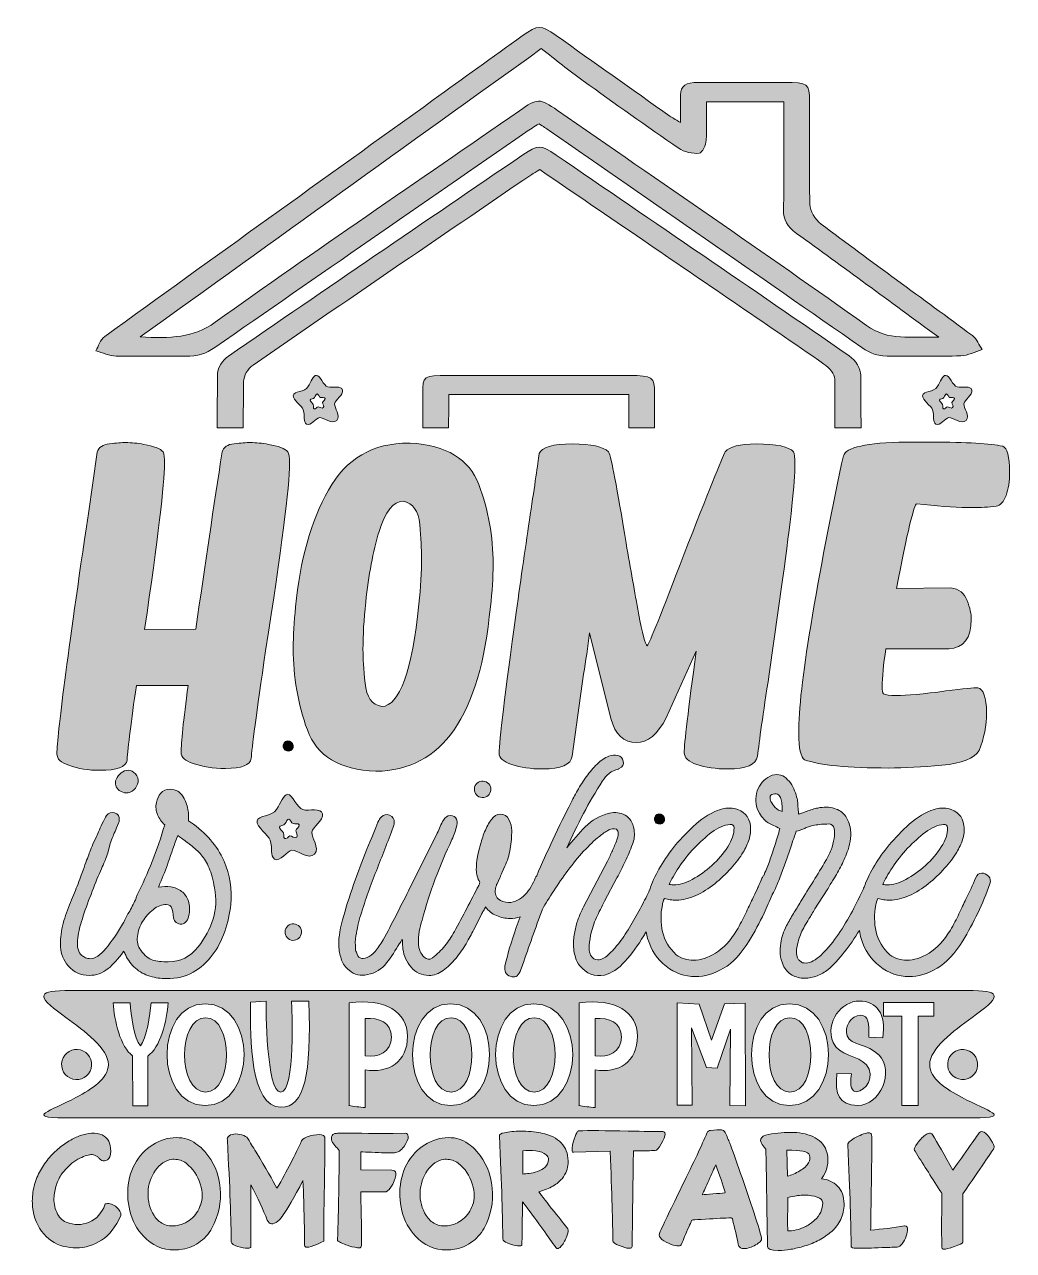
# Model space of a CAD drawing. Header units: inches. Extents: x 155 to 924, y -1017 to -64.
import ezdxf

# ---------------------------------------------------------------- set-up
doc = ezdxf.new("R2010")
doc.units = ezdxf.units.IN
doc.header["$MEASUREMENT"] = 0
doc.layers.add('Layer 1', color=7, linetype='Continuous')

# ---------------------------------------------------------------- blocks, each defined once
blk = doc.blocks.new('block 2')
at = {"layer": 'Layer 1', "true_color": 0xffffff}
h = blk.add_hatch(color=7, dxfattribs=at)
h.dxf.hatch_style = 2
edge = h.paths.add_edge_path()
edge.add_spline(control_points=[(359.83, -661.92), (356.29, -662.03), (354.49, -668.31), (351.02, -673.77), (347.55, -679.23), (336.53, -678.07), (335.9, -682.64), (335.28, -687.22), (344.78, -693.59), (346.07, -697.44), (348.45, -704.52), (345.64, -709.57), (349.57, -712.28), (353.5, -714.98), (359.47, -705.68), (363.06, -705.43), (366.66, -705.17), (376.49, -713.18), (380.71, -708.35), (384.93, -703.52), (378.03, -695.66), (378.55, -691.37), (379.07, -687.08), (387.8, -682.19), (386.79, -677.14), (385.78, -672.09), (376.31, -675.03), (371.61, -673.85), (366.92, -672.68), (363.36, -661.81), (359.83, -661.92)], knot_values=[0, 0, 0, 0, 1, 1, 1, 2, 2, 2, 3, 3, 3, 4, 4, 4, 5, 5, 5, 6, 6, 6, 7, 7, 7, 8, 8, 8, 9, 9, 9, 10, 10, 10, 10], degree=3, periodic=1)
edge = h.paths.add_edge_path()
edge.add_spline(control_points=[(368.65, -685.74), (368.96, -687.26), (366.32, -688.74), (366.16, -690.03), (366.01, -691.33), (368.09, -693.7), (366.82, -695.16), (365.54, -696.61), (362.57, -694.2), (361.49, -694.27), (360.41, -694.35), (358.6, -697.16), (357.42, -696.34), (356.23, -695.53), (357.08, -694), (356.36, -691.86), (355.97, -690.7), (353.1, -688.78), (353.29, -687.4), (353.48, -686.02), (356.81, -686.37), (357.86, -684.72), (358.9, -683.07), (359.45, -681.18), (360.51, -681.14), (361.58, -681.11), (362.65, -684.39), (364.07, -684.74), (365.49, -685.1), (368.34, -684.21), (368.65, -685.74)], knot_values=[0, 0, 0, 0, 1, 1, 1, 2, 2, 2, 3, 3, 3, 4, 4, 4, 5, 5, 5, 6, 6, 6, 7, 7, 7, 8, 8, 8, 9, 9, 9, 10, 10, 10, 10], degree=3, periodic=1)
at = {"layer": 'Layer 1', "lineweight": 0}
for points in [[(359.83, -661.92), (356.29, -662.03), (354.49, -668.31), (351.02, -673.77), (347.55, -679.23), (336.53, -678.07), (335.9, -682.64), (335.28, -687.22), (344.78, -693.59), (346.07, -697.44), (348.45, -704.52), (345.64, -709.57), (349.57, -712.28), (353.5, -714.98), (359.47, -705.68), (363.06, -705.43), (366.66, -705.17), (376.49, -713.18), (380.71, -708.35), (384.93, -703.52), (378.03, -695.66), (378.55, -691.37), (379.07, -687.08), (387.8, -682.19), (386.79, -677.14), (385.78, -672.09), (376.31, -675.03), (371.61, -673.85), (366.92, -672.68), (363.36, -661.81), (359.83, -661.92)], [(368.65, -685.74), (368.96, -687.26), (366.32, -688.74), (366.16, -690.03), (366.01, -691.33), (368.09, -693.7), (366.82, -695.16), (365.54, -696.61), (362.57, -694.2), (361.49, -694.27), (360.41, -694.35), (358.6, -697.16), (357.42, -696.34), (356.23, -695.53), (357.08, -694), (356.36, -691.86), (355.97, -690.7), (353.1, -688.78), (353.29, -687.4), (353.48, -686.02), (356.81, -686.37), (357.86, -684.72), (358.9, -683.07), (359.45, -681.18), (360.51, -681.14), (361.58, -681.11), (362.65, -684.39), (364.07, -684.74), (365.49, -685.1), (368.34, -684.21), (368.65, -685.74)]]:
    blk.add_open_spline(points, degree=3, knots=[0, 0, 0, 0, 1, 1, 1, 2, 2, 2, 3, 3, 3, 4, 4, 4, 5, 5, 5, 6, 6, 6, 7, 7, 7, 8, 8, 8, 9, 9, 9, 10, 10, 10, 10], dxfattribs=at)
blk = doc.blocks.new('block 3')
at = {"layer": 'Layer 1', "true_color": 0xffffff}
h = blk.add_hatch(color=7, dxfattribs=at)
h.dxf.hatch_style = 2
edge = h.paths.add_edge_path()
edge.add_spline(control_points=[(871.42, -336.25), (868.75, -336.33), (867.4, -341.07), (864.78, -345.18), (862.17, -349.3), (853.86, -348.42), (853.39, -351.87), (852.91, -355.32), (860.08, -360.13), (861.05, -363.02), (862.84, -368.37), (860.73, -372.17), (863.69, -374.21), (866.65, -376.25), (871.15, -369.24), (873.86, -369.05), (876.57, -368.85), (883.98, -374.89), (887.16, -371.25), (890.34, -367.61), (885.14, -361.69), (885.53, -358.45), (885.92, -355.22), (892.5, -351.53), (891.74, -347.73), (890.98, -343.92), (883.84, -346.13), (880.3, -345.25), (876.76, -344.36), (874.08, -336.17), (871.42, -336.25)], knot_values=[0, 0, 0, 0, 1, 1, 1, 2, 2, 2, 3, 3, 3, 4, 4, 4, 5, 5, 5, 6, 6, 6, 7, 7, 7, 8, 8, 8, 9, 9, 9, 10, 10, 10, 10], degree=3, periodic=1)
edge = h.paths.add_edge_path()
edge.add_spline(control_points=[(878.07, -354.21), (878.3, -355.36), (876.31, -356.47), (876.2, -357.44), (876.08, -358.42), (877.65, -360.21), (876.69, -361.31), (875.73, -362.4), (873.49, -360.58), (872.67, -360.64), (871.86, -360.7), (870.5, -362.81), (869.6, -362.2), (868.71, -361.58), (869.35, -360.43), (868.81, -358.82), (868.51, -357.95), (866.35, -356.5), (866.49, -355.46), (866.64, -354.42), (869.14, -354.68), (869.93, -353.44), (870.72, -352.2), (871.13, -350.77), (871.94, -350.74), (872.74, -350.72), (873.55, -353.19), (874.62, -353.46), (875.69, -353.73), (877.84, -353.06), (878.07, -354.21)], knot_values=[0, 0, 0, 0, 1, 1, 1, 2, 2, 2, 3, 3, 3, 4, 4, 4, 5, 5, 5, 6, 6, 6, 7, 7, 7, 8, 8, 8, 9, 9, 9, 10, 10, 10, 10], degree=3, periodic=1)
at = {"layer": 'Layer 1', "lineweight": 0}
for points in [[(871.42, -336.25), (868.75, -336.33), (867.4, -341.07), (864.78, -345.18), (862.17, -349.3), (853.86, -348.42), (853.39, -351.87), (852.91, -355.32), (860.08, -360.13), (861.05, -363.02), (862.84, -368.37), (860.73, -372.17), (863.69, -374.21), (866.65, -376.25), (871.15, -369.24), (873.86, -369.05), (876.57, -368.85), (883.98, -374.89), (887.16, -371.25), (890.34, -367.61), (885.14, -361.69), (885.53, -358.45), (885.92, -355.22), (892.5, -351.53), (891.74, -347.73), (890.98, -343.92), (883.84, -346.13), (880.3, -345.25), (876.76, -344.36), (874.08, -336.17), (871.42, -336.25)], [(878.07, -354.21), (878.3, -355.36), (876.31, -356.47), (876.2, -357.44), (876.08, -358.42), (877.65, -360.21), (876.69, -361.31), (875.73, -362.4), (873.49, -360.58), (872.67, -360.64), (871.86, -360.7), (870.5, -362.81), (869.6, -362.2), (868.71, -361.58), (869.35, -360.43), (868.81, -358.82), (868.51, -357.95), (866.35, -356.5), (866.49, -355.46), (866.64, -354.42), (869.14, -354.68), (869.93, -353.44), (870.72, -352.2), (871.13, -350.77), (871.94, -350.74), (872.74, -350.72), (873.55, -353.19), (874.62, -353.46), (875.69, -353.73), (877.84, -353.06), (878.07, -354.21)]]:
    blk.add_open_spline(points, degree=3, knots=[0, 0, 0, 0, 1, 1, 1, 2, 2, 2, 3, 3, 3, 4, 4, 4, 5, 5, 5, 6, 6, 6, 7, 7, 7, 8, 8, 8, 9, 9, 9, 10, 10, 10, 10], dxfattribs=at)
blk = doc.blocks.new('block 4')
at = {"layer": 'Layer 1', "true_color": 0xffffff}
h = blk.add_hatch(color=7, dxfattribs=at)
h.dxf.hatch_style = 2
edge = h.paths.add_edge_path()
edge.add_spline(control_points=[(382.14, -336.25), (379.47, -336.33), (378.12, -341.07), (375.5, -345.18), (372.89, -349.3), (364.58, -348.42), (364.11, -351.87), (363.63, -355.32), (370.8, -360.13), (371.77, -363.02), (373.56, -368.37), (371.44, -372.17), (374.41, -374.21), (377.37, -376.25), (381.87, -369.24), (384.58, -369.05), (387.28, -368.85), (394.7, -374.89), (397.88, -371.25), (401.06, -367.61), (395.86, -361.69), (396.25, -358.45), (396.64, -355.22), (403.22, -351.53), (402.46, -347.73), (401.7, -343.92), (394.56, -346.13), (391.02, -345.25), (387.48, -344.36), (384.8, -336.17), (382.14, -336.25)], knot_values=[0, 0, 0, 0, 1, 1, 1, 2, 2, 2, 3, 3, 3, 4, 4, 4, 5, 5, 5, 6, 6, 6, 7, 7, 7, 8, 8, 8, 9, 9, 9, 10, 10, 10, 10], degree=3, periodic=1)
edge = h.paths.add_edge_path()
edge.add_spline(control_points=[(388.79, -354.21), (389.02, -355.36), (387.03, -356.47), (386.91, -357.44), (386.8, -358.42), (388.36, -360.21), (387.4, -361.31), (386.44, -362.4), (384.21, -360.58), (383.39, -360.64), (382.57, -360.7), (381.21, -362.81), (380.32, -362.2), (379.43, -361.58), (380.07, -360.43), (379.53, -358.82), (379.23, -357.95), (377.07, -356.5), (377.21, -355.46), (377.36, -354.42), (379.86, -354.68), (380.65, -353.44), (381.44, -352.2), (381.85, -350.77), (382.65, -350.74), (383.46, -350.72), (384.27, -353.19), (385.33, -353.46), (386.4, -353.73), (388.56, -353.06), (388.79, -354.21)], knot_values=[0, 0, 0, 0, 1, 1, 1, 2, 2, 2, 3, 3, 3, 4, 4, 4, 5, 5, 5, 6, 6, 6, 7, 7, 7, 8, 8, 8, 9, 9, 9, 10, 10, 10, 10], degree=3, periodic=1)
at = {"layer": 'Layer 1', "lineweight": 0}
for points in [[(382.14, -336.25), (379.47, -336.33), (378.12, -341.07), (375.5, -345.18), (372.89, -349.3), (364.58, -348.42), (364.11, -351.87), (363.63, -355.32), (370.8, -360.13), (371.77, -363.02), (373.56, -368.37), (371.44, -372.17), (374.41, -374.21), (377.37, -376.25), (381.87, -369.24), (384.58, -369.05), (387.28, -368.85), (394.7, -374.89), (397.88, -371.25), (401.06, -367.61), (395.86, -361.69), (396.25, -358.45), (396.64, -355.22), (403.22, -351.53), (402.46, -347.73), (401.7, -343.92), (394.56, -346.13), (391.02, -345.25), (387.48, -344.36), (384.8, -336.17), (382.14, -336.25)], [(388.79, -354.21), (389.02, -355.36), (387.03, -356.47), (386.91, -357.44), (386.8, -358.42), (388.36, -360.21), (387.4, -361.31), (386.44, -362.4), (384.21, -360.58), (383.39, -360.64), (382.57, -360.7), (381.21, -362.81), (380.32, -362.2), (379.43, -361.58), (380.07, -360.43), (379.53, -358.82), (379.23, -357.95), (377.07, -356.5), (377.21, -355.46), (377.36, -354.42), (379.86, -354.68), (380.65, -353.44), (381.44, -352.2), (381.85, -350.77), (382.65, -350.74), (383.46, -350.72), (384.27, -353.19), (385.33, -353.46), (386.4, -353.73), (388.56, -353.06), (388.79, -354.21)]]:
    blk.add_open_spline(points, degree=3, knots=[0, 0, 0, 0, 1, 1, 1, 2, 2, 2, 3, 3, 3, 4, 4, 4, 5, 5, 5, 6, 6, 6, 7, 7, 7, 8, 8, 8, 9, 9, 9, 10, 10, 10, 10], dxfattribs=at)
blk = doc.blocks.new('block 5')
at = {"layer": 'Layer 1', "true_color": 0xffffff}
h = blk.add_hatch(color=7, dxfattribs=at)
h.dxf.hatch_style = 2
edge = h.paths.add_edge_path()
edge.add_spline(control_points=[(577.46, -999.76), (578.24, -1000.7), (577.91, -1002.81), (576.5, -1006.07), (575.08, -1009.34), (573.64, -1011.79), (572.18, -1013.42), (571.23, -1014.45), (570.33, -1014.97), (569.47, -1014.97), (569.13, -1014.97), (568.78, -1014.84), (568.44, -1014.58), (568.44, -1014.58), (568.18, -1014.32), (568.18, -1014.32), (562.6, -1006.16), (554.73, -995.24), (544.59, -981.58), (544.33, -981.24), (543.95, -980.72), (543.43, -980.03), (542.92, -979.35), (542.57, -978.87), (542.4, -978.62), (542.4, -978.62), (542.27, -982.61), (542.27, -982.61), (542.01, -997.14), (541.89, -1006.85), (541.89, -1011.74), (541.89, -1011.74), (541.89, -1012.65), (541.89, -1012.65), (541.89, -1012.65), (540.98, -1012.9), (540.98, -1012.9), (539.69, -1013.16), (537.5, -1012.86), (534.41, -1012), (531.32, -1011.14), (529.17, -1010.24), (527.96, -1009.3), (527.27, -1008.7), (526.93, -1008.09), (526.93, -1007.49), (526.93, -992.71), (526.07, -965.94), (524.35, -927.18), (524.35, -927.18), (524.35, -926.8), (524.35, -926.8), (524.35, -926.8), (524.48, -926.54), (524.48, -926.54), (524.91, -925.77), (527.04, -925.08), (530.86, -924.48), (534.69, -923.88), (539.39, -923.66), (544.98, -923.83), (550.56, -924), (555.46, -924.69), (559.67, -925.89), (565.95, -927.61), (570.61, -930.43), (573.66, -934.34), (576.71, -938.25), (578.06, -943.08), (577.72, -948.84), (577.63, -950.9), (577.22, -952.88), (576.5, -954.77), (575.76, -956.66), (574.6, -958.64), (573.01, -960.7), (571.42, -962.76), (569.08, -964.67), (565.99, -966.43), (562.9, -968.2), (559.2, -969.68), (554.9, -970.88), (557.48, -974.32), (561.48, -979.43), (566.89, -986.22), (572.13, -992.67), (575.66, -997.18), (577.46, -999.76)], knot_values=[0, 0, 0, 0, 1, 1, 1, 2, 2, 2, 3, 3, 3, 4, 4, 4, 5, 5, 5, 6, 6, 6, 7, 7, 7, 8, 8, 8, 9, 9, 9, 10, 10, 10, 11, 11, 11, 12, 12, 12, 13, 13, 13, 14, 14, 14, 15, 15, 15, 16, 16, 16, 17, 17, 17, 18, 18, 18, 19, 19, 19, 20, 20, 20, 21, 21, 21, 22, 22, 22, 23, 23, 23, 24, 24, 24, 25, 25, 25, 26, 26, 26, 27, 27, 27, 28, 28, 28, 29, 29, 29, 29], degree=3, periodic=1)
edge = h.paths.add_edge_path()
edge.add_spline(control_points=[(562.51, -945.75), (562.51, -944.37), (561.91, -943.17), (560.7, -942.14), (558.98, -940.59), (556.34, -939.58), (552.78, -939.11), (549.21, -938.64), (545.79, -938.61), (542.53, -939.04), (542.53, -939.04), (542.53, -957.09), (542.53, -957.09), (544.08, -957), (545.75, -956.85), (547.56, -956.64), (549.36, -956.42), (551.51, -955.89), (554, -955.03), (556.49, -954.17), (558.43, -953.09), (559.8, -951.8), (561.61, -950.17), (562.51, -948.15), (562.51, -945.75)], knot_values=[0, 0, 0, 0, 1, 1, 1, 2, 2, 2, 3, 3, 3, 4, 4, 4, 5, 5, 5, 6, 6, 6, 7, 7, 7, 8, 8, 8, 8], degree=3, periodic=1)
h = blk.add_hatch(color=7, dxfattribs=at)
h.dxf.hatch_style = 2
edge = h.paths.add_edge_path()
edge.add_spline(control_points=[(652.87, -924.86), (653.04, -925.21), (653.13, -925.64), (653.13, -926.15), (653.13, -927.7), (652.16, -930.21), (650.23, -933.69), (648.29, -937.17), (646.72, -938.91), (645.52, -938.91), (641.91, -938.91), (637.31, -938.96), (631.73, -939.04), (631.73, -939.04), (628.51, -939.17), (628.51, -939.17), (628.42, -946.65), (628.25, -959.28), (627.99, -977.07), (627.73, -994), (627.6, -1006.07), (627.6, -1013.29), (627.43, -1014.32), (626.7, -1014.84), (625.41, -1014.84), (625.24, -1014.84), (625.11, -1014.84), (625.03, -1014.84), (623.22, -1014.67), (620.69, -1013.96), (617.42, -1012.71), (614.15, -1011.47), (612.52, -1010.2), (612.52, -1008.91), (612.52, -995.59), (611.83, -972.43), (610.46, -939.43), (610.46, -939.43), (582.1, -940.07), (582.1, -940.07), (582.1, -940.07), (581.2, -940.07), (581.2, -940.07), (581.2, -940.07), (580.94, -939.17), (580.94, -939.17), (580.6, -938.06), (580.88, -935.8), (581.78, -932.4), (582.68, -929.01), (583.56, -926.54), (584.42, -924.99), (584.94, -924.13), (585.45, -923.62), (585.97, -923.44), (593.87, -923.27), (606.72, -923.36), (624.51, -923.7), (636.8, -923.96), (645.74, -924.09), (651.32, -924.09), (652.01, -924.09), (652.53, -924.35), (652.87, -924.86)], knot_values=[0, 0, 0, 0, 1, 1, 1, 2, 2, 2, 3, 3, 3, 4, 4, 4, 5, 5, 5, 6, 6, 6, 7, 7, 7, 8, 8, 8, 9, 9, 9, 10, 10, 10, 11, 11, 11, 12, 12, 12, 13, 13, 13, 14, 14, 14, 15, 15, 15, 16, 16, 16, 17, 17, 17, 18, 18, 18, 19, 19, 19, 20, 20, 20, 21, 21, 21, 21], degree=3, periodic=1)
h = blk.add_hatch(color=7, dxfattribs=at)
h.dxf.hatch_style = 2
edge = h.paths.add_edge_path()
edge.add_spline(control_points=[(703.4, -933.11), (705.38, -938.27), (708.21, -946.11), (711.91, -956.64), (715.6, -967.17), (719.08, -977.44), (722.35, -987.45), (725.61, -997.46), (727.55, -1003.88), (728.15, -1006.72), (728.32, -1007.66), (727.93, -1008.65), (726.99, -1009.68), (726.22, -1010.54), (725.08, -1011.38), (723.57, -1012.2), (722.07, -1013.01), (720.46, -1013.7), (718.74, -1014.26), (717.02, -1014.82), (715.56, -1015.1), (714.36, -1015.1), (714.1, -1015.1), (713.84, -1015.1), (713.58, -1015.1), (712.72, -1015.01), (711.97, -1014.67), (711.33, -1014.06), (710.68, -1013.47), (710.27, -1012.73), (710.1, -1011.87), (708.98, -1006.12), (707.44, -999.5), (705.46, -992.02), (705.29, -991.33), (704.95, -991.03), (704.43, -991.12), (699.88, -991.29), (693.22, -991.64), (684.45, -992.15), (679.81, -992.41), (676.59, -992.58), (674.78, -992.67), (674.35, -992.67), (674.01, -992.88), (673.75, -993.31), (673.24, -994.6), (672.51, -996.28), (671.56, -998.34), (669.15, -1003.75), (667.31, -1008.14), (666.02, -1011.49), (665.33, -1013.29), (662.58, -1013.38), (657.77, -1011.74), (654.93, -1010.71), (652.59, -1009.45), (650.74, -1007.94), (648.9, -1006.44), (648.23, -1004.91), (648.74, -1003.37), (652.35, -995.29), (658.2, -983), (666.27, -966.5), (675.38, -948.02), (681.87, -934.27), (685.74, -925.25), (686.34, -923.96), (687.29, -923.27), (688.57, -923.19), (692.1, -922.85), (694.89, -922.71), (696.96, -922.8), (698.24, -922.89), (699.19, -923.53), (699.79, -924.73), (701.25, -927.74), (702.45, -930.53), (703.4, -933.11)], knot_values=[0, 0, 0, 0, 1, 1, 1, 2, 2, 2, 3, 3, 3, 4, 4, 4, 5, 5, 5, 6, 6, 6, 7, 7, 7, 8, 8, 8, 9, 9, 9, 10, 10, 10, 11, 11, 11, 12, 12, 12, 13, 13, 13, 14, 14, 14, 15, 15, 15, 16, 16, 16, 17, 17, 17, 18, 18, 18, 19, 19, 19, 20, 20, 20, 21, 21, 21, 22, 22, 22, 23, 23, 23, 24, 24, 24, 25, 25, 25, 26, 26, 26, 26], degree=3, periodic=1)
edge = h.paths.add_edge_path()
edge.add_spline(control_points=[(699.66, -971.53), (699.75, -971.44), (699.79, -971.31), (699.79, -971.14), (698.07, -965.3), (695.67, -958.21), (692.57, -949.87), (691.28, -952.88), (689.48, -956.92), (687.16, -961.99), (685.01, -966.8), (683.33, -970.49), (682.13, -973.07), (682.13, -973.07), (682.13, -973.2), (682.13, -973.2), (683.68, -973.12), (686.38, -972.9), (690.25, -972.56), (694.38, -972.22), (697.43, -971.96), (699.4, -971.78), (699.49, -971.7), (699.57, -971.61), (699.66, -971.53)], knot_values=[0, 0, 0, 0, 1, 1, 1, 2, 2, 2, 3, 3, 3, 4, 4, 4, 5, 5, 5, 6, 6, 6, 7, 7, 7, 8, 8, 8, 8], degree=3, periodic=1)
h = blk.add_hatch(color=7, dxfattribs=at)
h.dxf.hatch_style = 2
edge = h.paths.add_edge_path()
edge.add_spline(control_points=[(909, -936.59), (909, -936.59), (908.87, -937.11), (908.87, -937.11), (906.72, -940.38), (898.64, -952.19), (884.64, -972.56), (884.72, -976.25), (884.72, -982.74), (884.64, -992.02), (884.64, -1000.87), (884.68, -1006.72), (884.77, -1009.55), (884.77, -1009.55), (884.77, -1009.81), (884.77, -1009.81), (884.77, -1009.81), (884.64, -1010.07), (884.64, -1010.07), (884.29, -1010.84), (882.12, -1011.96), (878.13, -1013.42), (874.13, -1014.88), (871.36, -1015.61), (869.81, -1015.61), (869.64, -1015.61), (869.51, -1015.61), (869.43, -1015.61), (868.65, -1015.44), (868.31, -1014.93), (868.39, -1014.06), (868.05, -1007.45), (868.05, -993.48), (868.39, -972.17), (867.79, -971.31), (867.28, -970.58), (866.85, -969.98), (859.71, -958.64), (853.27, -948.45), (847.51, -939.43), (847, -939), (846.78, -938.44), (846.87, -937.75), (847.04, -936.12), (848.41, -933.87), (850.99, -930.99), (853.57, -928.11), (855.8, -926.28), (857.7, -925.51), (858.99, -925.08), (859.97, -925.21), (860.66, -925.89), (860.66, -925.89), (860.92, -926.15), (860.92, -926.15), (865.04, -933.03), (870.37, -942.35), (876.9, -954.12), (879.74, -950), (883.69, -944.41), (888.76, -937.37), (893.4, -930.75), (896.28, -926.62), (897.4, -924.99), (897.4, -924.99), (897.66, -924.73), (897.66, -924.73), (898.6, -923.96), (899.8, -923.92), (901.26, -924.61), (902.9, -925.55), (904.64, -927.51), (906.49, -930.47), (908.33, -933.43), (909.17, -935.48), (909, -936.59)], knot_values=[0, 0, 0, 0, 1, 1, 1, 2, 2, 2, 3, 3, 3, 4, 4, 4, 5, 5, 5, 6, 6, 6, 7, 7, 7, 8, 8, 8, 9, 9, 9, 10, 10, 10, 11, 11, 11, 12, 12, 12, 13, 13, 13, 14, 14, 14, 15, 15, 15, 16, 16, 16, 17, 17, 17, 18, 18, 18, 19, 19, 19, 20, 20, 20, 21, 21, 21, 22, 22, 22, 23, 23, 23, 24, 24, 24, 25, 25, 25, 25], degree=3, periodic=1)
h = blk.add_hatch(color=7, dxfattribs=at)
h.dxf.hatch_style = 2
edge = h.paths.add_edge_path()
edge.add_spline(control_points=[(226.85, -983), (229.08, -984.89), (230.15, -986.91), (230.07, -989.06), (230.07, -989.06), (229.94, -989.44), (229.94, -989.44), (226.16, -998.12), (221.19, -1004.46), (215.05, -1008.46), (208.91, -1012.45), (202.31, -1014.45), (195.26, -1014.45), (192, -1014.45), (188.82, -1014.06), (185.72, -1013.29), (178.59, -1011.49), (172.79, -1007.53), (168.32, -1001.43), (163.85, -995.33), (161.49, -988.07), (161.23, -979.65), (161.06, -975.09), (161.56, -970.6), (162.71, -966.18), (163.88, -961.75), (165.46, -957.78), (167.49, -954.25), (169.5, -950.73), (171.89, -947.38), (174.64, -944.2), (177.39, -941.02), (180.22, -938.29), (183.15, -936.01), (186.07, -933.74), (189.08, -931.74), (192.17, -930.02), (194.83, -928.56), (197.65, -927.4), (200.61, -926.54), (203.58, -925.68), (206.56, -925.29), (209.57, -925.38), (212.58, -925.46), (215.07, -926.2), (217.05, -927.57), (221.09, -930.23), (222.72, -934.96), (221.95, -941.75), (221.95, -941.75), (221.95, -941.88), (221.95, -941.88), (221.52, -944.54), (220.36, -946.13), (218.47, -946.65), (217.78, -946.91), (217.07, -946.95), (216.34, -946.78), (215.61, -946.61), (214.94, -946.33), (214.34, -945.94), (213.74, -945.55), (213.22, -945.1), (212.8, -944.58), (212.36, -944.07), (211.81, -943.6), (211.12, -943.17), (210.43, -942.74), (209.68, -942.42), (208.86, -942.2), (208.04, -941.99), (207.34, -941.88), (206.74, -941.88), (205.53, -942.05), (204.07, -942.44), (202.35, -943.04), (200.63, -943.64), (198.74, -944.5), (196.68, -945.62), (194.62, -946.73), (192.56, -948.22), (190.5, -950.06), (188.43, -951.91), (186.52, -953.95), (184.76, -956.19), (183, -958.42), (181.51, -961.15), (180.31, -964.37), (179.11, -967.59), (178.38, -971.01), (178.12, -974.62), (177.77, -978.74), (178.46, -982.79), (180.18, -986.74), (181.9, -990.69), (184.31, -993.27), (187.4, -994.47), (193.76, -996.97), (199.73, -996.97), (205.32, -994.47), (211.25, -991.89), (215.37, -987.38), (217.69, -980.94), (217.69, -980.94), (217.95, -980.29), (217.95, -980.29), (217.95, -980.29), (218.6, -980.16), (218.6, -980.16), (221.26, -979.65), (224.01, -980.59), (226.85, -983)], knot_values=[0, 0, 0, 0, 1, 1, 1, 2, 2, 2, 3, 3, 3, 4, 4, 4, 5, 5, 5, 6, 6, 6, 7, 7, 7, 8, 8, 8, 9, 9, 9, 10, 10, 10, 11, 11, 11, 12, 12, 12, 13, 13, 13, 14, 14, 14, 15, 15, 15, 16, 16, 16, 17, 17, 17, 18, 18, 18, 19, 19, 19, 20, 20, 20, 21, 21, 21, 22, 22, 22, 23, 23, 23, 24, 24, 24, 25, 25, 25, 26, 26, 26, 27, 27, 27, 28, 28, 28, 29, 29, 29, 30, 30, 30, 31, 31, 31, 32, 32, 32, 33, 33, 33, 34, 34, 34, 35, 35, 35, 36, 36, 36, 37, 37, 37, 37], degree=3, periodic=1)
h = blk.add_hatch(color=7, dxfattribs=at)
h.dxf.hatch_style = 2
edge = h.paths.add_edge_path()
edge.add_spline(control_points=[(295.29, -939.56), (302.25, -947.38), (306.25, -956.85), (307.28, -967.98), (308.31, -979.11), (306.16, -989.49), (300.84, -999.11), (298.34, -1003.75), (294.89, -1007.55), (290.46, -1010.52), (286.03, -1013.49), (281.2, -1015.27), (275.96, -1015.87), (274.58, -1016.04), (273.21, -1016.13), (271.83, -1016.13), (262.29, -1016.13), (254.22, -1012.56), (247.6, -1005.43), (242.53, -1000.01), (239, -993.46), (237.03, -985.77), (235.05, -978.08), (234.79, -970.35), (236.26, -962.57), (237.72, -954.79), (240.77, -948.15), (245.41, -942.65), (249.88, -937.24), (255.22, -933.35), (261.46, -930.99), (267.69, -928.62), (273.81, -928.13), (279.83, -929.5), (281.97, -929.94), (284.27, -930.9), (286.72, -932.4), (289.17, -933.91), (291.06, -935.28), (292.39, -936.53), (293.72, -937.77), (294.69, -938.78), (295.29, -939.56)], knot_values=[0, 0, 0, 0, 1, 1, 1, 2, 2, 2, 3, 3, 3, 4, 4, 4, 5, 5, 5, 6, 6, 6, 7, 7, 7, 8, 8, 8, 9, 9, 9, 10, 10, 10, 11, 11, 11, 12, 12, 12, 13, 13, 13, 14, 14, 14, 14], degree=3, periodic=1)
edge = h.paths.add_edge_path()
edge.add_spline(control_points=[(255.85, -989.32), (257.65, -992.24), (260.02, -994.41), (262.94, -995.83), (265.86, -997.24), (269.04, -997.74), (272.48, -997.31), (276.95, -996.79), (280.94, -995.07), (284.47, -992.15), (287.99, -989.23), (290.44, -985.66), (291.81, -981.45), (291.81, -981.45), (291.94, -981.32), (291.94, -981.32), (293.83, -976.86), (293.77, -971.36), (291.75, -964.82), (289.73, -958.29), (286.1, -952.92), (280.86, -948.71), (277.93, -946.65), (274.84, -945.62), (271.58, -945.62), (270.8, -945.62), (270.03, -945.66), (269.25, -945.75), (264.44, -946.61), (260.36, -949.4), (257.01, -954.12), (253.31, -959.37), (251.36, -965.19), (251.14, -971.59), (250.93, -977.99), (252.5, -983.9), (255.85, -989.32)], knot_values=[0, 0, 0, 0, 1, 1, 1, 2, 2, 2, 3, 3, 3, 4, 4, 4, 5, 5, 5, 6, 6, 6, 7, 7, 7, 8, 8, 8, 9, 9, 9, 10, 10, 10, 11, 11, 11, 12, 12, 12, 12], degree=3, periodic=1)
h = blk.add_hatch(color=7, dxfattribs=at)
h.dxf.hatch_style = 2
edge = h.paths.add_edge_path()
edge.add_spline(control_points=[(388.49, -928.47), (388.66, -938.27), (388.53, -953.74), (388.11, -974.88), (387.85, -990), (387.72, -1001.22), (387.72, -1008.52), (387.72, -1008.52), (387.72, -1009.17), (387.72, -1009.17), (387.72, -1009.17), (387.2, -1009.43), (387.2, -1009.43), (385.74, -1010.37), (383.4, -1011.47), (380.18, -1012.71), (376.95, -1013.96), (374.83, -1014.32), (373.8, -1013.81), (373.19, -1013.47), (372.89, -1012.95), (372.89, -1012.26), (372.89, -1001.61), (372.46, -984.89), (371.61, -962.12), (364.56, -975.61), (359.44, -984.5), (356.26, -988.8), (355.15, -990.6), (353.73, -992.26), (352.01, -993.76), (350.29, -995.27), (348.66, -995.93), (347.11, -995.76), (345.65, -995.59), (344.58, -994.64), (343.89, -992.93), (340.71, -984.85), (336.46, -975.74), (331.13, -965.6), (331.21, -972.82), (331.21, -983.73), (331.13, -998.34), (331.13, -1004.7), (331.13, -1009.64), (331.13, -1013.16), (331.13, -1013.42), (331.08, -1013.64), (331, -1013.81), (330.91, -1013.98), (330.72, -1014.17), (330.42, -1014.39), (330.12, -1014.6), (329.71, -1014.75), (329.2, -1014.84), (328.94, -1014.84), (328.72, -1014.84), (328.55, -1014.84), (326.4, -1014.84), (323.82, -1014.37), (320.82, -1013.42), (317.81, -1012.48), (316.13, -1011.27), (315.79, -1009.81), (315.79, -994.08), (314.8, -967.75), (312.82, -930.79), (312.65, -929.42), (313.12, -928.26), (314.24, -927.31), (315.53, -926.37), (317.27, -925.92), (319.46, -925.96), (321.65, -926), (323.69, -926.41), (325.59, -927.18), (327.73, -927.96), (328.94, -928.99), (329.2, -930.28), (330.48, -932.43), (332.5, -935.74), (335.25, -940.2), (342.73, -952.58), (348.1, -961.9), (351.37, -968.18), (359.36, -954.43), (365.76, -942.09), (370.57, -931.18), (371.43, -929.63), (373.69, -928.41), (377.34, -927.51), (380.99, -926.6), (383.85, -926.28), (385.91, -926.54), (387.37, -926.8), (388.19, -927.36), (388.36, -928.21), (388.36, -928.21), (388.49, -928.47), (388.49, -928.47)], knot_values=[0, 0, 0, 0, 1, 1, 1, 2, 2, 2, 3, 3, 3, 4, 4, 4, 5, 5, 5, 6, 6, 6, 7, 7, 7, 8, 8, 8, 9, 9, 9, 10, 10, 10, 11, 11, 11, 12, 12, 12, 13, 13, 13, 14, 14, 14, 15, 15, 15, 16, 16, 16, 17, 17, 17, 18, 18, 18, 19, 19, 19, 20, 20, 20, 21, 21, 21, 22, 22, 22, 23, 23, 23, 24, 24, 24, 25, 25, 25, 26, 26, 26, 27, 27, 27, 28, 28, 28, 29, 29, 29, 30, 30, 30, 31, 31, 31, 32, 32, 32, 33, 33, 33, 33], degree=3, periodic=1)
h = blk.add_hatch(color=7, dxfattribs=at)
h.dxf.hatch_style = 2
edge = h.paths.add_edge_path()
edge.add_spline(control_points=[(424.97, -940.2), (421.28, -940.03), (418.53, -939.94), (416.72, -939.94), (416.72, -939.94), (416.72, -953.74), (416.72, -953.74), (416.72, -953.74), (440.83, -954.12), (440.83, -954.12), (442.54, -954.04), (443.53, -954.86), (443.79, -956.57), (444.05, -958.64), (443.25, -961.43), (441.41, -964.95), (439.56, -968.48), (437.82, -970.45), (436.19, -970.88), (433.61, -970.97), (430.38, -970.97), (426.52, -970.88), (421.96, -970.88), (418.65, -970.88), (416.59, -970.88), (416.59, -973.81), (416.68, -979.39), (416.85, -987.64), (417.02, -991.94), (417.13, -995.48), (417.17, -998.28), (417.21, -1001.07), (417.24, -1003.47), (417.24, -1005.49), (417.24, -1007.51), (417.24, -1009.04), (417.24, -1010.07), (417.24, -1011.1), (417.17, -1011.94), (417.04, -1012.58), (416.92, -1013.23), (416.8, -1013.64), (416.72, -1013.81), (416.63, -1013.98), (416.5, -1014.15), (416.33, -1014.32), (416.33, -1014.32), (416.08, -1014.45), (416.08, -1014.45), (416.08, -1014.45), (415.69, -1014.45), (415.69, -1014.45), (413.45, -1014.45), (410.66, -1013.94), (407.31, -1012.9), (403.96, -1011.87), (401.21, -1010.63), (399.06, -1009.17), (399.06, -1009.17), (398.54, -1008.78), (398.54, -1008.78), (398.54, -1008.78), (398.54, -1008.14), (398.54, -1008.14), (399.32, -983.9), (399.71, -960.78), (399.71, -938.78), (399.71, -938.53), (399.1, -937.8), (397.9, -936.59), (397.21, -935.91), (396.7, -935.35), (396.35, -934.92), (396.01, -934.49), (395.56, -933.89), (395, -933.11), (394.44, -932.34), (394.08, -931.55), (393.91, -930.73), (393.73, -929.91), (393.73, -929.03), (393.91, -928.08), (393.99, -927.4), (394.33, -926.84), (394.94, -926.41), (395.54, -925.98), (396.27, -925.7), (397.13, -925.57), (397.99, -925.44), (398.93, -925.36), (399.96, -925.31), (400.99, -925.27), (401.98, -925.25), (402.93, -925.25), (409.29, -925.42), (422.26, -925.51), (441.86, -925.51), (441.86, -925.51), (451.27, -925.38), (451.27, -925.38), (452.64, -925.38), (453.37, -926.2), (453.46, -927.83), (453.54, -929.98), (452.45, -932.6), (450.17, -935.69), (447.89, -938.78), (445.42, -940.42), (442.76, -940.59), (438.38, -940.68), (432.45, -940.55), (424.97, -940.2)], knot_values=[0, 0, 0, 0, 1, 1, 1, 2, 2, 2, 3, 3, 3, 4, 4, 4, 5, 5, 5, 6, 6, 6, 7, 7, 7, 8, 8, 8, 9, 9, 9, 10, 10, 10, 11, 11, 11, 12, 12, 12, 13, 13, 13, 14, 14, 14, 15, 15, 15, 16, 16, 16, 17, 17, 17, 18, 18, 18, 19, 19, 19, 20, 20, 20, 21, 21, 21, 22, 22, 22, 23, 23, 23, 24, 24, 24, 25, 25, 25, 26, 26, 26, 27, 27, 27, 28, 28, 28, 29, 29, 29, 30, 30, 30, 31, 31, 31, 32, 32, 32, 33, 33, 33, 34, 34, 34, 35, 35, 35, 36, 36, 36, 37, 37, 37, 37], degree=3, periodic=1)
h = blk.add_hatch(color=7, dxfattribs=at)
h.dxf.hatch_style = 2
edge = h.paths.add_edge_path()
edge.add_spline(control_points=[(506.82, -939.56), (513.78, -947.38), (517.78, -956.85), (518.81, -967.98), (519.84, -979.11), (517.69, -989.49), (512.37, -999.11), (509.87, -1003.75), (506.42, -1007.55), (501.99, -1010.52), (497.56, -1013.49), (492.73, -1015.27), (487.49, -1015.87), (486.11, -1016.04), (484.74, -1016.13), (483.36, -1016.13), (473.82, -1016.13), (465.75, -1012.56), (459.13, -1005.43), (454.06, -1000.01), (450.53, -993.46), (448.56, -985.77), (446.58, -978.08), (446.32, -970.35), (447.79, -962.57), (449.25, -954.79), (452.3, -948.15), (456.94, -942.65), (461.41, -937.24), (466.75, -933.35), (472.99, -930.99), (479.22, -928.62), (485.34, -928.13), (491.36, -929.5), (493.5, -929.94), (495.8, -930.9), (498.25, -932.4), (500.7, -933.91), (502.59, -935.28), (503.92, -936.53), (505.25, -937.77), (506.22, -938.78), (506.82, -939.56)], knot_values=[0, 0, 0, 0, 1, 1, 1, 2, 2, 2, 3, 3, 3, 4, 4, 4, 5, 5, 5, 6, 6, 6, 7, 7, 7, 8, 8, 8, 9, 9, 9, 10, 10, 10, 11, 11, 11, 12, 12, 12, 13, 13, 13, 14, 14, 14, 14], degree=3, periodic=1)
edge = h.paths.add_edge_path()
edge.add_spline(control_points=[(467.38, -989.32), (469.18, -992.24), (471.55, -994.41), (474.47, -995.83), (477.39, -997.24), (480.57, -997.74), (484.01, -997.31), (488.48, -996.79), (492.47, -995.07), (496, -992.15), (499.52, -989.23), (501.97, -985.66), (503.34, -981.45), (503.34, -981.45), (503.47, -981.32), (503.47, -981.32), (505.36, -976.86), (505.3, -971.36), (503.28, -964.82), (501.26, -958.29), (497.63, -952.92), (492.39, -948.71), (489.46, -946.65), (486.37, -945.62), (483.11, -945.62), (482.33, -945.62), (481.56, -945.66), (480.78, -945.75), (475.97, -946.61), (471.89, -949.4), (468.54, -954.12), (464.84, -959.37), (462.89, -965.19), (462.67, -971.59), (462.46, -977.99), (464.03, -983.9), (467.38, -989.32)], knot_values=[0, 0, 0, 0, 1, 1, 1, 2, 2, 2, 3, 3, 3, 4, 4, 4, 5, 5, 5, 6, 6, 6, 7, 7, 7, 8, 8, 8, 9, 9, 9, 10, 10, 10, 11, 11, 11, 12, 12, 12, 12], degree=3, periodic=1)
h = blk.add_hatch(color=7, dxfattribs=at)
h.dxf.hatch_style = 2
edge = h.paths.add_edge_path()
edge.add_spline(control_points=[(774.68, -960.7), (779.67, -961.3), (783.84, -963.23), (787.19, -966.5), (790.54, -969.77), (792.26, -974.41), (792.34, -980.42), (792.34, -984.72), (791.46, -988.69), (789.7, -992.34), (787.94, -996), (785.6, -999.09), (782.68, -1001.63), (779.75, -1004.16), (776.51, -1006.42), (772.94, -1008.39), (769.38, -1010.37), (765.64, -1011.92), (761.73, -1013.03), (757.82, -1014.15), (754.19, -1015.01), (750.84, -1015.61), (747.48, -1016.21), (744.39, -1016.51), (741.56, -1016.51), (741.56, -1016.51), (741.04, -1016.51), (741.04, -1016.51), (735.63, -1016.51), (732.88, -1015.48), (732.79, -1013.42), (732.7, -1005.77), (732.49, -993.18), (732.15, -975.65), (731.89, -958.21), (731.67, -945.66), (731.5, -938.01), (731.42, -937.75), (730.94, -937.11), (730.08, -936.08), (727.85, -933.41), (727.03, -931.31), (727.63, -929.76), (728.15, -928.13), (730.08, -927.01), (733.43, -926.41), (736.79, -925.72), (740.09, -925.25), (743.36, -924.99), (746.63, -924.73), (749.87, -924.65), (753.09, -924.73), (756.32, -924.82), (759.32, -925.23), (762.12, -925.96), (764.91, -926.69), (767.47, -927.68), (769.79, -928.92), (772.11, -930.17), (774.08, -931.8), (775.72, -933.82), (777.35, -935.84), (778.46, -938.18), (779.07, -940.85), (780.79, -947.98), (779.33, -954.6), (774.68, -960.7)], knot_values=[0, 0, 0, 0, 1, 1, 1, 2, 2, 2, 3, 3, 3, 4, 4, 4, 5, 5, 5, 6, 6, 6, 7, 7, 7, 8, 8, 8, 9, 9, 9, 10, 10, 10, 11, 11, 11, 12, 12, 12, 13, 13, 13, 14, 14, 14, 15, 15, 15, 16, 16, 16, 17, 17, 17, 18, 18, 18, 19, 19, 19, 20, 20, 20, 21, 21, 21, 22, 22, 22, 22], degree=3, periodic=1)
edge = h.paths.add_edge_path()
edge.add_spline(control_points=[(764.76, -948.32), (765.79, -946.43), (766, -944.5), (765.4, -942.52), (764.54, -939.6), (758.7, -938.31), (747.87, -938.66), (747.87, -938.66), (748.26, -958.77), (748.26, -958.77), (751.35, -957.91), (754.53, -956.53), (757.8, -954.64), (761.06, -952.75), (763.38, -950.64), (764.76, -948.32)], knot_values=[0, 0, 0, 0, 1, 1, 1, 2, 2, 2, 3, 3, 3, 4, 4, 4, 5, 5, 5, 5], degree=3, periodic=1)
edge = h.paths.add_edge_path()
edge.add_spline(control_points=[(748.45, -988.35), (748.41, -994.06), (748.43, -998.38), (748.52, -1001.3), (750.4, -1001.39), (752.55, -1001.16), (754.96, -1000.59), (757.37, -1000.04), (759.88, -999.09), (762.5, -997.76), (765.12, -996.43), (767.42, -994.86), (769.4, -993.05), (773.61, -989.1), (775.72, -984.59), (775.72, -979.52), (775.72, -978.49), (775.29, -977.54), (774.43, -976.68), (772.88, -975.39), (770.41, -974.47), (767.02, -973.91), (763.62, -973.35), (759.99, -973.33), (756.12, -973.85), (755.86, -973.85), (755.13, -973.98), (753.93, -974.23), (751.52, -974.66), (749.72, -975.05), (748.52, -975.39), (748.52, -978.32), (748.49, -982.63), (748.45, -988.35)], knot_values=[0, 0, 0, 0, 1, 1, 1, 2, 2, 2, 3, 3, 3, 4, 4, 4, 5, 5, 5, 6, 6, 6, 7, 7, 7, 8, 8, 8, 9, 9, 9, 10, 10, 10, 11, 11, 11, 11], degree=3, periodic=1)
h = blk.add_hatch(color=7, dxfattribs=at)
h.dxf.hatch_style = 2
edge = h.paths.add_edge_path()
edge.add_spline(control_points=[(841.33, -998.47), (841.5, -998.9), (841.58, -999.41), (841.58, -1000.01), (841.58, -1001.39), (841.24, -1003.15), (840.55, -1005.3), (839.86, -1007.45), (838.86, -1009.43), (837.52, -1011.23), (836.19, -1013.03), (834.88, -1013.94), (833.59, -1013.94), (831.96, -1013.94), (828.05, -1014.06), (821.86, -1014.32), (813.52, -1014.67), (807.68, -1014.84), (804.33, -1014.84), (800.72, -1014.84), (798.66, -1014.58), (798.14, -1014.06), (798.14, -1014.06), (797.76, -1013.68), (797.76, -1013.68), (797.76, -1013.68), (797.76, -1013.16), (797.76, -1013.16), (797.76, -997.87), (796.9, -971.48), (795.18, -934.02), (795.18, -934.02), (795.18, -933.76), (795.18, -933.76), (795.18, -933.76), (795.31, -933.5), (795.31, -933.5), (796.25, -931.78), (798.87, -929.87), (803.17, -927.76), (807.47, -925.66), (810.43, -924.78), (812.06, -925.12), (812.92, -925.21), (813.48, -925.64), (813.74, -926.41), (813.91, -936.72), (813.78, -953.87), (813.35, -977.84), (813.18, -987.9), (813.05, -995.5), (812.97, -1000.66), (821.82, -999.97), (830.63, -998.9), (839.39, -997.44), (839.39, -997.44), (839.65, -997.31), (839.65, -997.31), (840.42, -997.31), (840.98, -997.69), (841.33, -998.47)], knot_values=[0, 0, 0, 0, 1, 1, 1, 2, 2, 2, 3, 3, 3, 4, 4, 4, 5, 5, 5, 6, 6, 6, 7, 7, 7, 8, 8, 8, 9, 9, 9, 10, 10, 10, 11, 11, 11, 12, 12, 12, 13, 13, 13, 14, 14, 14, 15, 15, 15, 16, 16, 16, 17, 17, 17, 18, 18, 18, 19, 19, 19, 20, 20, 20, 20], degree=3, periodic=1)
at = {"layer": 'Layer 1', "lineweight": 0}
for points, knots in [([(577.46, -999.76), (578.24, -1000.7), (577.91, -1002.81), (576.5, -1006.07), (575.08, -1009.34), (573.64, -1011.79), (572.18, -1013.42), (571.23, -1014.45), (570.33, -1014.97), (569.47, -1014.97), (569.13, -1014.97), (568.78, -1014.84), (568.44, -1014.58), (568.44, -1014.58), (568.18, -1014.32), (568.18, -1014.32), (562.6, -1006.16), (554.73, -995.24), (544.59, -981.58), (544.33, -981.24), (543.95, -980.72), (543.43, -980.03), (542.92, -979.35), (542.57, -978.87), (542.4, -978.62), (542.4, -978.62), (542.27, -982.61), (542.27, -982.61), (542.01, -997.14), (541.89, -1006.85), (541.89, -1011.74), (541.89, -1011.74), (541.89, -1012.65), (541.89, -1012.65), (541.89, -1012.65), (540.98, -1012.9), (540.98, -1012.9), (539.69, -1013.16), (537.5, -1012.86), (534.41, -1012), (531.32, -1011.14), (529.17, -1010.24), (527.96, -1009.3), (527.27, -1008.7), (526.93, -1008.09), (526.93, -1007.49), (526.93, -992.71), (526.07, -965.94), (524.35, -927.18), (524.35, -927.18), (524.35, -926.8), (524.35, -926.8), (524.35, -926.8), (524.48, -926.54), (524.48, -926.54), (524.91, -925.77), (527.04, -925.08), (530.86, -924.48), (534.69, -923.88), (539.39, -923.66), (544.98, -923.83), (550.56, -924), (555.46, -924.69), (559.67, -925.89), (565.95, -927.61), (570.61, -930.43), (573.66, -934.34), (576.71, -938.25), (578.06, -943.08), (577.72, -948.84), (577.63, -950.9), (577.22, -952.88), (576.5, -954.77), (575.76, -956.66), (574.6, -958.64), (573.01, -960.7), (571.42, -962.76), (569.08, -964.67), (565.99, -966.43), (562.9, -968.2), (559.2, -969.68), (554.9, -970.88), (557.48, -974.32), (561.48, -979.43), (566.89, -986.22), (572.13, -992.67), (575.66, -997.18), (577.46, -999.76)], [0, 0, 0, 0, 1, 1, 1, 2, 2, 2, 3, 3, 3, 4, 4, 4, 5, 5, 5, 6, 6, 6, 7, 7, 7, 8, 8, 8, 9, 9, 9, 10, 10, 10, 11, 11, 11, 12, 12, 12, 13, 13, 13, 14, 14, 14, 15, 15, 15, 16, 16, 16, 17, 17, 17, 18, 18, 18, 19, 19, 19, 20, 20, 20, 21, 21, 21, 22, 22, 22, 23, 23, 23, 24, 24, 24, 25, 25, 25, 26, 26, 26, 27, 27, 27, 28, 28, 28, 29, 29, 29, 29]), ([(652.87, -924.86), (653.04, -925.21), (653.13, -925.64), (653.13, -926.15), (653.13, -927.7), (652.16, -930.21), (650.23, -933.69), (648.29, -937.17), (646.72, -938.91), (645.52, -938.91), (641.91, -938.91), (637.31, -938.96), (631.73, -939.04), (631.73, -939.04), (628.51, -939.17), (628.51, -939.17), (628.42, -946.65), (628.25, -959.28), (627.99, -977.07), (627.73, -994), (627.6, -1006.07), (627.6, -1013.29), (627.43, -1014.32), (626.7, -1014.84), (625.41, -1014.84), (625.24, -1014.84), (625.11, -1014.84), (625.03, -1014.84), (623.22, -1014.67), (620.69, -1013.96), (617.42, -1012.71), (614.15, -1011.47), (612.52, -1010.2), (612.52, -1008.91), (612.52, -995.59), (611.83, -972.43), (610.46, -939.43), (610.46, -939.43), (582.1, -940.07), (582.1, -940.07), (582.1, -940.07), (581.2, -940.07), (581.2, -940.07), (581.2, -940.07), (580.94, -939.17), (580.94, -939.17), (580.6, -938.06), (580.88, -935.8), (581.78, -932.4), (582.68, -929.01), (583.56, -926.54), (584.42, -924.99), (584.94, -924.13), (585.45, -923.62), (585.97, -923.44), (593.87, -923.27), (606.72, -923.36), (624.51, -923.7), (636.8, -923.96), (645.74, -924.09), (651.32, -924.09), (652.01, -924.09), (652.53, -924.35), (652.87, -924.86)], [0, 0, 0, 0, 1, 1, 1, 2, 2, 2, 3, 3, 3, 4, 4, 4, 5, 5, 5, 6, 6, 6, 7, 7, 7, 8, 8, 8, 9, 9, 9, 10, 10, 10, 11, 11, 11, 12, 12, 12, 13, 13, 13, 14, 14, 14, 15, 15, 15, 16, 16, 16, 17, 17, 17, 18, 18, 18, 19, 19, 19, 20, 20, 20, 21, 21, 21, 21]), ([(703.4, -933.11), (705.38, -938.27), (708.21, -946.11), (711.91, -956.64), (715.6, -967.17), (719.08, -977.44), (722.35, -987.45), (725.61, -997.46), (727.55, -1003.88), (728.15, -1006.72), (728.32, -1007.66), (727.93, -1008.65), (726.99, -1009.68), (726.22, -1010.54), (725.08, -1011.38), (723.57, -1012.2), (722.07, -1013.01), (720.46, -1013.7), (718.74, -1014.26), (717.02, -1014.82), (715.56, -1015.1), (714.36, -1015.1), (714.1, -1015.1), (713.84, -1015.1), (713.58, -1015.1), (712.72, -1015.01), (711.97, -1014.67), (711.33, -1014.06), (710.68, -1013.47), (710.27, -1012.73), (710.1, -1011.87), (708.98, -1006.12), (707.44, -999.5), (705.46, -992.02), (705.29, -991.33), (704.95, -991.03), (704.43, -991.12), (699.88, -991.29), (693.22, -991.64), (684.45, -992.15), (679.81, -992.41), (676.59, -992.58), (674.78, -992.67), (674.35, -992.67), (674.01, -992.88), (673.75, -993.31), (673.24, -994.6), (672.51, -996.28), (671.56, -998.34), (669.15, -1003.75), (667.31, -1008.14), (666.02, -1011.49), (665.33, -1013.29), (662.58, -1013.38), (657.77, -1011.74), (654.93, -1010.71), (652.59, -1009.45), (650.74, -1007.94), (648.9, -1006.44), (648.23, -1004.91), (648.74, -1003.37), (652.35, -995.29), (658.2, -983), (666.27, -966.5), (675.38, -948.02), (681.87, -934.27), (685.74, -925.25), (686.34, -923.96), (687.29, -923.27), (688.57, -923.19), (692.1, -922.85), (694.89, -922.71), (696.96, -922.8), (698.24, -922.89), (699.19, -923.53), (699.79, -924.73), (701.25, -927.74), (702.45, -930.53), (703.4, -933.11)], [0, 0, 0, 0, 1, 1, 1, 2, 2, 2, 3, 3, 3, 4, 4, 4, 5, 5, 5, 6, 6, 6, 7, 7, 7, 8, 8, 8, 9, 9, 9, 10, 10, 10, 11, 11, 11, 12, 12, 12, 13, 13, 13, 14, 14, 14, 15, 15, 15, 16, 16, 16, 17, 17, 17, 18, 18, 18, 19, 19, 19, 20, 20, 20, 21, 21, 21, 22, 22, 22, 23, 23, 23, 24, 24, 24, 25, 25, 25, 26, 26, 26, 26]), ([(909, -936.59), (909, -936.59), (908.87, -937.11), (908.87, -937.11), (906.72, -940.38), (898.64, -952.19), (884.64, -972.56), (884.72, -976.25), (884.72, -982.74), (884.64, -992.02), (884.64, -1000.87), (884.68, -1006.72), (884.77, -1009.55), (884.77, -1009.55), (884.77, -1009.81), (884.77, -1009.81), (884.77, -1009.81), (884.64, -1010.07), (884.64, -1010.07), (884.29, -1010.84), (882.12, -1011.96), (878.13, -1013.42), (874.13, -1014.88), (871.36, -1015.61), (869.81, -1015.61), (869.64, -1015.61), (869.51, -1015.61), (869.43, -1015.61), (868.65, -1015.44), (868.31, -1014.93), (868.39, -1014.06), (868.05, -1007.45), (868.05, -993.48), (868.39, -972.17), (867.79, -971.31), (867.28, -970.58), (866.85, -969.98), (859.71, -958.64), (853.27, -948.45), (847.51, -939.43), (847, -939), (846.78, -938.44), (846.87, -937.75), (847.04, -936.12), (848.41, -933.87), (850.99, -930.99), (853.57, -928.11), (855.8, -926.28), (857.7, -925.51), (858.99, -925.08), (859.97, -925.21), (860.66, -925.89), (860.66, -925.89), (860.92, -926.15), (860.92, -926.15), (865.04, -933.03), (870.37, -942.35), (876.9, -954.12), (879.74, -950), (883.69, -944.41), (888.76, -937.37), (893.4, -930.75), (896.28, -926.62), (897.4, -924.99), (897.4, -924.99), (897.66, -924.73), (897.66, -924.73), (898.6, -923.96), (899.8, -923.92), (901.26, -924.61), (902.9, -925.55), (904.64, -927.51), (906.49, -930.47), (908.33, -933.43), (909.17, -935.48), (909, -936.59)], [0, 0, 0, 0, 1, 1, 1, 2, 2, 2, 3, 3, 3, 4, 4, 4, 5, 5, 5, 6, 6, 6, 7, 7, 7, 8, 8, 8, 9, 9, 9, 10, 10, 10, 11, 11, 11, 12, 12, 12, 13, 13, 13, 14, 14, 14, 15, 15, 15, 16, 16, 16, 17, 17, 17, 18, 18, 18, 19, 19, 19, 20, 20, 20, 21, 21, 21, 22, 22, 22, 23, 23, 23, 24, 24, 24, 25, 25, 25, 25]), ([(226.85, -983), (229.08, -984.89), (230.15, -986.91), (230.07, -989.06), (230.07, -989.06), (229.94, -989.44), (229.94, -989.44), (226.16, -998.12), (221.19, -1004.46), (215.05, -1008.46), (208.91, -1012.45), (202.31, -1014.45), (195.26, -1014.45), (192, -1014.45), (188.82, -1014.06), (185.72, -1013.29), (178.59, -1011.49), (172.79, -1007.53), (168.32, -1001.43), (163.85, -995.33), (161.49, -988.07), (161.23, -979.65), (161.06, -975.09), (161.56, -970.6), (162.71, -966.18), (163.88, -961.75), (165.46, -957.78), (167.49, -954.25), (169.5, -950.73), (171.89, -947.38), (174.64, -944.2), (177.39, -941.02), (180.22, -938.29), (183.15, -936.01), (186.07, -933.74), (189.08, -931.74), (192.17, -930.02), (194.83, -928.56), (197.65, -927.4), (200.61, -926.54), (203.58, -925.68), (206.56, -925.29), (209.57, -925.38), (212.58, -925.46), (215.07, -926.2), (217.05, -927.57), (221.09, -930.23), (222.72, -934.96), (221.95, -941.75), (221.95, -941.75), (221.95, -941.88), (221.95, -941.88), (221.52, -944.54), (220.36, -946.13), (218.47, -946.65), (217.78, -946.91), (217.07, -946.95), (216.34, -946.78), (215.61, -946.61), (214.94, -946.33), (214.34, -945.94), (213.74, -945.55), (213.22, -945.1), (212.8, -944.58), (212.36, -944.07), (211.81, -943.6), (211.12, -943.17), (210.43, -942.74), (209.68, -942.42), (208.86, -942.2), (208.04, -941.99), (207.34, -941.88), (206.74, -941.88), (205.53, -942.05), (204.07, -942.44), (202.35, -943.04), (200.63, -943.64), (198.74, -944.5), (196.68, -945.62), (194.62, -946.73), (192.56, -948.22), (190.5, -950.06), (188.43, -951.91), (186.52, -953.95), (184.76, -956.19), (183, -958.42), (181.51, -961.15), (180.31, -964.37), (179.11, -967.59), (178.38, -971.01), (178.12, -974.62), (177.77, -978.74), (178.46, -982.79), (180.18, -986.74), (181.9, -990.69), (184.31, -993.27), (187.4, -994.47), (193.76, -996.97), (199.73, -996.97), (205.32, -994.47), (211.25, -991.89), (215.37, -987.38), (217.69, -980.94), (217.69, -980.94), (217.95, -980.29), (217.95, -980.29), (217.95, -980.29), (218.6, -980.16), (218.6, -980.16), (221.26, -979.65), (224.01, -980.59), (226.85, -983)], [0, 0, 0, 0, 1, 1, 1, 2, 2, 2, 3, 3, 3, 4, 4, 4, 5, 5, 5, 6, 6, 6, 7, 7, 7, 8, 8, 8, 9, 9, 9, 10, 10, 10, 11, 11, 11, 12, 12, 12, 13, 13, 13, 14, 14, 14, 15, 15, 15, 16, 16, 16, 17, 17, 17, 18, 18, 18, 19, 19, 19, 20, 20, 20, 21, 21, 21, 22, 22, 22, 23, 23, 23, 24, 24, 24, 25, 25, 25, 26, 26, 26, 27, 27, 27, 28, 28, 28, 29, 29, 29, 30, 30, 30, 31, 31, 31, 32, 32, 32, 33, 33, 33, 34, 34, 34, 35, 35, 35, 36, 36, 36, 37, 37, 37, 37]), ([(295.29, -939.56), (302.25, -947.38), (306.25, -956.85), (307.28, -967.98), (308.31, -979.11), (306.16, -989.49), (300.84, -999.11), (298.34, -1003.75), (294.89, -1007.55), (290.46, -1010.52), (286.03, -1013.49), (281.2, -1015.27), (275.96, -1015.87), (274.58, -1016.04), (273.21, -1016.13), (271.83, -1016.13), (262.29, -1016.13), (254.22, -1012.56), (247.6, -1005.43), (242.53, -1000.01), (239, -993.46), (237.03, -985.77), (235.05, -978.08), (234.79, -970.35), (236.26, -962.57), (237.72, -954.79), (240.77, -948.15), (245.41, -942.65), (249.88, -937.24), (255.22, -933.35), (261.46, -930.99), (267.69, -928.62), (273.81, -928.13), (279.83, -929.5), (281.97, -929.94), (284.27, -930.9), (286.72, -932.4), (289.17, -933.91), (291.06, -935.28), (292.39, -936.53), (293.72, -937.77), (294.69, -938.78), (295.29, -939.56)], [0, 0, 0, 0, 1, 1, 1, 2, 2, 2, 3, 3, 3, 4, 4, 4, 5, 5, 5, 6, 6, 6, 7, 7, 7, 8, 8, 8, 9, 9, 9, 10, 10, 10, 11, 11, 11, 12, 12, 12, 13, 13, 13, 14, 14, 14, 14]), ([(388.49, -928.47), (388.66, -938.27), (388.53, -953.74), (388.11, -974.88), (387.85, -990), (387.72, -1001.22), (387.72, -1008.52), (387.72, -1008.52), (387.72, -1009.17), (387.72, -1009.17), (387.72, -1009.17), (387.2, -1009.43), (387.2, -1009.43), (385.74, -1010.37), (383.4, -1011.47), (380.18, -1012.71), (376.95, -1013.96), (374.83, -1014.32), (373.8, -1013.81), (373.19, -1013.47), (372.89, -1012.95), (372.89, -1012.26), (372.89, -1001.61), (372.46, -984.89), (371.61, -962.12), (364.56, -975.61), (359.44, -984.5), (356.26, -988.8), (355.15, -990.6), (353.73, -992.26), (352.01, -993.76), (350.29, -995.27), (348.66, -995.93), (347.11, -995.76), (345.65, -995.59), (344.58, -994.64), (343.89, -992.93), (340.71, -984.85), (336.46, -975.74), (331.13, -965.6), (331.21, -972.82), (331.21, -983.73), (331.13, -998.34), (331.13, -1004.7), (331.13, -1009.64), (331.13, -1013.16), (331.13, -1013.42), (331.08, -1013.64), (331, -1013.81), (330.91, -1013.98), (330.72, -1014.17), (330.42, -1014.39), (330.12, -1014.6), (329.71, -1014.75), (329.2, -1014.84), (328.94, -1014.84), (328.72, -1014.84), (328.55, -1014.84), (326.4, -1014.84), (323.82, -1014.37), (320.82, -1013.42), (317.81, -1012.48), (316.13, -1011.27), (315.79, -1009.81), (315.79, -994.08), (314.8, -967.75), (312.82, -930.79), (312.65, -929.42), (313.12, -928.26), (314.24, -927.31), (315.53, -926.37), (317.27, -925.92), (319.46, -925.96), (321.65, -926), (323.69, -926.41), (325.59, -927.18), (327.73, -927.96), (328.94, -928.99), (329.2, -930.28), (330.48, -932.43), (332.5, -935.74), (335.25, -940.2), (342.73, -952.58), (348.1, -961.9), (351.37, -968.18), (359.36, -954.43), (365.76, -942.09), (370.57, -931.18), (371.43, -929.63), (373.69, -928.41), (377.34, -927.51), (380.99, -926.6), (383.85, -926.28), (385.91, -926.54), (387.37, -926.8), (388.19, -927.36), (388.36, -928.21), (388.36, -928.21), (388.49, -928.47), (388.49, -928.47)], [0, 0, 0, 0, 1, 1, 1, 2, 2, 2, 3, 3, 3, 4, 4, 4, 5, 5, 5, 6, 6, 6, 7, 7, 7, 8, 8, 8, 9, 9, 9, 10, 10, 10, 11, 11, 11, 12, 12, 12, 13, 13, 13, 14, 14, 14, 15, 15, 15, 16, 16, 16, 17, 17, 17, 18, 18, 18, 19, 19, 19, 20, 20, 20, 21, 21, 21, 22, 22, 22, 23, 23, 23, 24, 24, 24, 25, 25, 25, 26, 26, 26, 27, 27, 27, 28, 28, 28, 29, 29, 29, 30, 30, 30, 31, 31, 31, 32, 32, 32, 33, 33, 33, 33]), ([(424.97, -940.2), (421.28, -940.03), (418.53, -939.94), (416.72, -939.94), (416.72, -939.94), (416.72, -953.74), (416.72, -953.74), (416.72, -953.74), (440.83, -954.12), (440.83, -954.12), (442.54, -954.04), (443.53, -954.86), (443.79, -956.57), (444.05, -958.64), (443.25, -961.43), (441.41, -964.95), (439.56, -968.48), (437.82, -970.45), (436.19, -970.88), (433.61, -970.97), (430.38, -970.97), (426.52, -970.88), (421.96, -970.88), (418.65, -970.88), (416.59, -970.88), (416.59, -973.81), (416.68, -979.39), (416.85, -987.64), (417.02, -991.94), (417.13, -995.48), (417.17, -998.28), (417.21, -1001.07), (417.24, -1003.47), (417.24, -1005.49), (417.24, -1007.51), (417.24, -1009.04), (417.24, -1010.07), (417.24, -1011.1), (417.17, -1011.94), (417.04, -1012.58), (416.92, -1013.23), (416.8, -1013.64), (416.72, -1013.81), (416.63, -1013.98), (416.5, -1014.15), (416.33, -1014.32), (416.33, -1014.32), (416.08, -1014.45), (416.08, -1014.45), (416.08, -1014.45), (415.69, -1014.45), (415.69, -1014.45), (413.45, -1014.45), (410.66, -1013.94), (407.31, -1012.9), (403.96, -1011.87), (401.21, -1010.63), (399.06, -1009.17), (399.06, -1009.17), (398.54, -1008.78), (398.54, -1008.78), (398.54, -1008.78), (398.54, -1008.14), (398.54, -1008.14), (399.32, -983.9), (399.71, -960.78), (399.71, -938.78), (399.71, -938.53), (399.1, -937.8), (397.9, -936.59), (397.21, -935.91), (396.7, -935.35), (396.35, -934.92), (396.01, -934.49), (395.56, -933.89), (395, -933.11), (394.44, -932.34), (394.08, -931.55), (393.91, -930.73), (393.73, -929.91), (393.73, -929.03), (393.91, -928.08), (393.99, -927.4), (394.33, -926.84), (394.94, -926.41), (395.54, -925.98), (396.27, -925.7), (397.13, -925.57), (397.99, -925.44), (398.93, -925.36), (399.96, -925.31), (400.99, -925.27), (401.98, -925.25), (402.93, -925.25), (409.29, -925.42), (422.26, -925.51), (441.86, -925.51), (441.86, -925.51), (451.27, -925.38), (451.27, -925.38), (452.64, -925.38), (453.37, -926.2), (453.46, -927.83), (453.54, -929.98), (452.45, -932.6), (450.17, -935.69), (447.89, -938.78), (445.42, -940.42), (442.76, -940.59), (438.38, -940.68), (432.45, -940.55), (424.97, -940.2)], [0, 0, 0, 0, 1, 1, 1, 2, 2, 2, 3, 3, 3, 4, 4, 4, 5, 5, 5, 6, 6, 6, 7, 7, 7, 8, 8, 8, 9, 9, 9, 10, 10, 10, 11, 11, 11, 12, 12, 12, 13, 13, 13, 14, 14, 14, 15, 15, 15, 16, 16, 16, 17, 17, 17, 18, 18, 18, 19, 19, 19, 20, 20, 20, 21, 21, 21, 22, 22, 22, 23, 23, 23, 24, 24, 24, 25, 25, 25, 26, 26, 26, 27, 27, 27, 28, 28, 28, 29, 29, 29, 30, 30, 30, 31, 31, 31, 32, 32, 32, 33, 33, 33, 34, 34, 34, 35, 35, 35, 36, 36, 36, 37, 37, 37, 37]), ([(506.82, -939.56), (513.78, -947.38), (517.78, -956.85), (518.81, -967.98), (519.84, -979.11), (517.69, -989.49), (512.37, -999.11), (509.87, -1003.75), (506.42, -1007.55), (501.99, -1010.52), (497.56, -1013.49), (492.73, -1015.27), (487.49, -1015.87), (486.11, -1016.04), (484.74, -1016.13), (483.36, -1016.13), (473.82, -1016.13), (465.75, -1012.56), (459.13, -1005.43), (454.06, -1000.01), (450.53, -993.46), (448.56, -985.77), (446.58, -978.08), (446.32, -970.35), (447.79, -962.57), (449.25, -954.79), (452.3, -948.15), (456.94, -942.65), (461.41, -937.24), (466.75, -933.35), (472.99, -930.99), (479.22, -928.62), (485.34, -928.13), (491.36, -929.5), (493.5, -929.94), (495.8, -930.9), (498.25, -932.4), (500.7, -933.91), (502.59, -935.28), (503.92, -936.53), (505.25, -937.77), (506.22, -938.78), (506.82, -939.56)], [0, 0, 0, 0, 1, 1, 1, 2, 2, 2, 3, 3, 3, 4, 4, 4, 5, 5, 5, 6, 6, 6, 7, 7, 7, 8, 8, 8, 9, 9, 9, 10, 10, 10, 11, 11, 11, 12, 12, 12, 13, 13, 13, 14, 14, 14, 14]), ([(774.68, -960.7), (779.67, -961.3), (783.84, -963.23), (787.19, -966.5), (790.54, -969.77), (792.26, -974.41), (792.34, -980.42), (792.34, -984.72), (791.46, -988.69), (789.7, -992.34), (787.94, -996), (785.6, -999.09), (782.68, -1001.63), (779.75, -1004.16), (776.51, -1006.42), (772.94, -1008.39), (769.38, -1010.37), (765.64, -1011.92), (761.73, -1013.03), (757.82, -1014.15), (754.19, -1015.01), (750.84, -1015.61), (747.48, -1016.21), (744.39, -1016.51), (741.56, -1016.51), (741.56, -1016.51), (741.04, -1016.51), (741.04, -1016.51), (735.63, -1016.51), (732.88, -1015.48), (732.79, -1013.42), (732.7, -1005.77), (732.49, -993.18), (732.15, -975.65), (731.89, -958.21), (731.67, -945.66), (731.5, -938.01), (731.42, -937.75), (730.94, -937.11), (730.08, -936.08), (727.85, -933.41), (727.03, -931.31), (727.63, -929.76), (728.15, -928.13), (730.08, -927.01), (733.43, -926.41), (736.79, -925.72), (740.09, -925.25), (743.36, -924.99), (746.63, -924.73), (749.87, -924.65), (753.09, -924.73), (756.32, -924.82), (759.32, -925.23), (762.12, -925.96), (764.91, -926.69), (767.47, -927.68), (769.79, -928.92), (772.11, -930.17), (774.08, -931.8), (775.72, -933.82), (777.35, -935.84), (778.46, -938.18), (779.07, -940.85), (780.79, -947.98), (779.33, -954.6), (774.68, -960.7)], [0, 0, 0, 0, 1, 1, 1, 2, 2, 2, 3, 3, 3, 4, 4, 4, 5, 5, 5, 6, 6, 6, 7, 7, 7, 8, 8, 8, 9, 9, 9, 10, 10, 10, 11, 11, 11, 12, 12, 12, 13, 13, 13, 14, 14, 14, 15, 15, 15, 16, 16, 16, 17, 17, 17, 18, 18, 18, 19, 19, 19, 20, 20, 20, 21, 21, 21, 22, 22, 22, 22]), ([(841.33, -998.47), (841.5, -998.9), (841.58, -999.41), (841.58, -1000.01), (841.58, -1001.39), (841.24, -1003.15), (840.55, -1005.3), (839.86, -1007.45), (838.86, -1009.43), (837.52, -1011.23), (836.19, -1013.03), (834.88, -1013.94), (833.59, -1013.94), (831.96, -1013.94), (828.05, -1014.06), (821.86, -1014.32), (813.52, -1014.67), (807.68, -1014.84), (804.33, -1014.84), (800.72, -1014.84), (798.66, -1014.58), (798.14, -1014.06), (798.14, -1014.06), (797.76, -1013.68), (797.76, -1013.68), (797.76, -1013.68), (797.76, -1013.16), (797.76, -1013.16), (797.76, -997.87), (796.9, -971.48), (795.18, -934.02), (795.18, -934.02), (795.18, -933.76), (795.18, -933.76), (795.18, -933.76), (795.31, -933.5), (795.31, -933.5), (796.25, -931.78), (798.87, -929.87), (803.17, -927.76), (807.47, -925.66), (810.43, -924.78), (812.06, -925.12), (812.92, -925.21), (813.48, -925.64), (813.74, -926.41), (813.91, -936.72), (813.78, -953.87), (813.35, -977.84), (813.18, -987.9), (813.05, -995.5), (812.97, -1000.66), (821.82, -999.97), (830.63, -998.9), (839.39, -997.44), (839.39, -997.44), (839.65, -997.31), (839.65, -997.31), (840.42, -997.31), (840.98, -997.69), (841.33, -998.47)], [0, 0, 0, 0, 1, 1, 1, 2, 2, 2, 3, 3, 3, 4, 4, 4, 5, 5, 5, 6, 6, 6, 7, 7, 7, 8, 8, 8, 9, 9, 9, 10, 10, 10, 11, 11, 11, 12, 12, 12, 13, 13, 13, 14, 14, 14, 15, 15, 15, 16, 16, 16, 17, 17, 17, 18, 18, 18, 19, 19, 19, 20, 20, 20, 20]), ([(562.51, -945.75), (562.51, -944.37), (561.91, -943.17), (560.7, -942.14), (558.98, -940.59), (556.34, -939.58), (552.78, -939.11), (549.21, -938.64), (545.79, -938.61), (542.53, -939.04), (542.53, -939.04), (542.53, -957.09), (542.53, -957.09), (544.08, -957), (545.75, -956.85), (547.56, -956.64), (549.36, -956.42), (551.51, -955.89), (554, -955.03), (556.49, -954.17), (558.43, -953.09), (559.8, -951.8), (561.61, -950.17), (562.51, -948.15), (562.51, -945.75)], [0, 0, 0, 0, 1, 1, 1, 2, 2, 2, 3, 3, 3, 4, 4, 4, 5, 5, 5, 6, 6, 6, 7, 7, 7, 8, 8, 8, 8]), ([(764.76, -948.32), (765.79, -946.43), (766, -944.5), (765.4, -942.52), (764.54, -939.6), (758.7, -938.31), (747.87, -938.66), (747.87, -938.66), (748.26, -958.77), (748.26, -958.77), (751.35, -957.91), (754.53, -956.53), (757.8, -954.64), (761.06, -952.75), (763.38, -950.64), (764.76, -948.32)], [0, 0, 0, 0, 1, 1, 1, 2, 2, 2, 3, 3, 3, 4, 4, 4, 5, 5, 5, 5]), ([(255.85, -989.32), (257.65, -992.24), (260.02, -994.41), (262.94, -995.83), (265.86, -997.24), (269.04, -997.74), (272.48, -997.31), (276.95, -996.79), (280.94, -995.07), (284.47, -992.15), (287.99, -989.23), (290.44, -985.66), (291.81, -981.45), (291.81, -981.45), (291.94, -981.32), (291.94, -981.32), (293.83, -976.86), (293.77, -971.36), (291.75, -964.82), (289.73, -958.29), (286.1, -952.92), (280.86, -948.71), (277.93, -946.65), (274.84, -945.62), (271.58, -945.62), (270.8, -945.62), (270.03, -945.66), (269.25, -945.75), (264.44, -946.61), (260.36, -949.4), (257.01, -954.12), (253.31, -959.37), (251.36, -965.19), (251.14, -971.59), (250.93, -977.99), (252.5, -983.9), (255.85, -989.32)], [0, 0, 0, 0, 1, 1, 1, 2, 2, 2, 3, 3, 3, 4, 4, 4, 5, 5, 5, 6, 6, 6, 7, 7, 7, 8, 8, 8, 9, 9, 9, 10, 10, 10, 11, 11, 11, 12, 12, 12, 12]), ([(467.38, -989.32), (469.18, -992.24), (471.55, -994.41), (474.47, -995.83), (477.39, -997.24), (480.57, -997.74), (484.01, -997.31), (488.48, -996.79), (492.47, -995.07), (496, -992.15), (499.52, -989.23), (501.97, -985.66), (503.34, -981.45), (503.34, -981.45), (503.47, -981.32), (503.47, -981.32), (505.36, -976.86), (505.3, -971.36), (503.28, -964.82), (501.26, -958.29), (497.63, -952.92), (492.39, -948.71), (489.46, -946.65), (486.37, -945.62), (483.11, -945.62), (482.33, -945.62), (481.56, -945.66), (480.78, -945.75), (475.97, -946.61), (471.89, -949.4), (468.54, -954.12), (464.84, -959.37), (462.89, -965.19), (462.67, -971.59), (462.46, -977.99), (464.03, -983.9), (467.38, -989.32)], [0, 0, 0, 0, 1, 1, 1, 2, 2, 2, 3, 3, 3, 4, 4, 4, 5, 5, 5, 6, 6, 6, 7, 7, 7, 8, 8, 8, 9, 9, 9, 10, 10, 10, 11, 11, 11, 12, 12, 12, 12]), ([(699.66, -971.53), (699.75, -971.44), (699.79, -971.31), (699.79, -971.14), (698.07, -965.3), (695.67, -958.21), (692.57, -949.87), (691.28, -952.88), (689.48, -956.92), (687.16, -961.99), (685.01, -966.8), (683.33, -970.49), (682.13, -973.07), (682.13, -973.07), (682.13, -973.2), (682.13, -973.2), (683.68, -973.12), (686.38, -972.9), (690.25, -972.56), (694.38, -972.22), (697.43, -971.96), (699.4, -971.78), (699.49, -971.7), (699.57, -971.61), (699.66, -971.53)], [0, 0, 0, 0, 1, 1, 1, 2, 2, 2, 3, 3, 3, 4, 4, 4, 5, 5, 5, 6, 6, 6, 7, 7, 7, 8, 8, 8, 8]), ([(748.45, -988.35), (748.41, -994.06), (748.43, -998.38), (748.52, -1001.3), (750.4, -1001.39), (752.55, -1001.16), (754.96, -1000.59), (757.37, -1000.04), (759.88, -999.09), (762.5, -997.76), (765.12, -996.43), (767.42, -994.86), (769.4, -993.05), (773.61, -989.1), (775.72, -984.59), (775.72, -979.52), (775.72, -978.49), (775.29, -977.54), (774.43, -976.68), (772.88, -975.39), (770.41, -974.47), (767.02, -973.91), (763.62, -973.35), (759.99, -973.33), (756.12, -973.85), (755.86, -973.85), (755.13, -973.98), (753.93, -974.23), (751.52, -974.66), (749.72, -975.05), (748.52, -975.39), (748.52, -978.32), (748.49, -982.63), (748.45, -988.35)], [0, 0, 0, 0, 1, 1, 1, 2, 2, 2, 3, 3, 3, 4, 4, 4, 5, 5, 5, 6, 6, 6, 7, 7, 7, 8, 8, 8, 9, 9, 9, 10, 10, 10, 11, 11, 11, 11])]:
    blk.add_open_spline(points, degree=3, knots=knots, dxfattribs=at)
blk = doc.blocks.new('block 6')
at = {"layer": 'Layer 1', "true_color": 0xffffff}
h = blk.add_hatch(color=7, dxfattribs=at)
h.dxf.hatch_style = 2
edge = h.paths.add_edge_path()
edge.add_spline(control_points=[(213.73, -643.28), (204.88, -643.28), (196.87, -641.96), (189.69, -639.33), (183.46, -637.42), (180.36, -634.44), (180.36, -630.36), (180.36, -616.25), (188.49, -554.05), (204.76, -443.77), (204.76, -443.77), (211.58, -396.04), (211.58, -396.04), (212.77, -392.22), (216, -390), (221.27, -389.4), (226.53, -388.81), (230.72, -388.5), (233.83, -388.5), (238.37, -388.5), (243.03, -388.99), (247.82, -389.94), (255.72, -391.37), (260.74, -393.29), (262.89, -395.68), (263.61, -397.36), (263.97, -400.47), (263.97, -405.01), (263.97, -420.08), (258.82, -463.03), (248.54, -533.84), (248.54, -533.84), (288.37, -533.48), (288.37, -533.48), (295.55, -483), (302.37, -437.07), (308.82, -395.68), (309.78, -392.09), (312.89, -390), (318.16, -389.4), (323.41, -388.81), (327.6, -388.5), (330.71, -388.5), (335.26, -388.5), (339.92, -388.99), (344.71, -389.94), (352.6, -391.14), (357.63, -393.05), (359.78, -395.68), (360.73, -396.88), (361.22, -399.87), (361.22, -404.65), (361.22, -422.84), (354.99, -471.4), (342.56, -550.34), (335.38, -599.15), (331.67, -627.02), (331.43, -633.95), (330.71, -639.22), (324.01, -641.85), (311.34, -641.85), (301.77, -641.85), (293.39, -640.54), (286.22, -637.9), (280, -635.99), (276.89, -633.12), (276.89, -629.29), (276.89, -622.11), (278.68, -604.77), (282.27, -577.25), (282.27, -577.25), (242.08, -577.25), (242.08, -577.25), (238.01, -605.49), (235.62, -624.86), (234.9, -635.39), (234.19, -640.65), (227.13, -643.28), (213.73, -643.28)], knot_values=[0, 0, 0, 0, 1, 1, 1, 2, 2, 2, 3, 3, 3, 4, 4, 4, 5, 5, 5, 6, 6, 6, 7, 7, 7, 8, 8, 8, 9, 9, 9, 10, 10, 10, 11, 11, 11, 12, 12, 12, 13, 13, 13, 14, 14, 14, 15, 15, 15, 16, 16, 16, 17, 17, 17, 18, 18, 18, 19, 19, 19, 20, 20, 20, 21, 21, 21, 22, 22, 22, 23, 23, 23, 24, 24, 24, 25, 25, 25, 26, 26, 26, 26], degree=3, periodic=1)
h = blk.add_hatch(color=7, dxfattribs=at)
h.dxf.hatch_style = 2
edge = h.paths.add_edge_path()
edge.add_spline(control_points=[(428.32, -644), (400.08, -642.8), (382.32, -632.1), (375.03, -611.88), (367.73, -591.67), (364.08, -570.56), (364.08, -548.55), (364.08, -538.5), (364.68, -527.74), (365.88, -516.25), (369.22, -480.13), (377.72, -449.87), (391.36, -425.47), (404.99, -401.06), (425.92, -388.86), (454.15, -388.86), (454.15, -388.86), (454.87, -388.86), (454.87, -388.86), (483.09, -390.54), (500.92, -401.3), (508.34, -421.16), (515.75, -441.02), (519.46, -461.59), (519.46, -482.88), (519.46, -493.41), (518.75, -504.53), (517.31, -516.25), (509.41, -600.94), (479.75, -643.52), (428.32, -644)], knot_values=[0, 0, 0, 0, 1, 1, 1, 2, 2, 2, 3, 3, 3, 4, 4, 4, 5, 5, 5, 6, 6, 6, 7, 7, 7, 8, 8, 8, 9, 9, 9, 10, 10, 10, 10], degree=3, periodic=1)
edge = h.paths.add_edge_path()
edge.add_spline(control_points=[(432.98, -593.76), (446.85, -592.81), (456.42, -566.25), (461.69, -514.1), (463.12, -500.94), (463.84, -488.86), (463.84, -477.86), (463.84, -471.4), (463.36, -462.85), (462.41, -452.2), (461.45, -441.56), (457.14, -435.51), (449.49, -434.08), (441.83, -434.08), (435.61, -441.92), (430.83, -457.58), (426.04, -473.25), (422.58, -491.61), (420.42, -512.66), (418.99, -526.06), (418.27, -538.27), (418.27, -549.27), (418.27, -555.97), (418.81, -564.7), (419.88, -575.46), (420.96, -586.23), (425.32, -592.33), (432.98, -593.76)], knot_values=[0, 0, 0, 0, 1, 1, 1, 2, 2, 2, 3, 3, 3, 4, 4, 4, 5, 5, 5, 6, 6, 6, 7, 7, 7, 8, 8, 8, 9, 9, 9, 9], degree=3, periodic=1)
h = blk.add_hatch(color=7, dxfattribs=at)
h.dxf.hatch_style = 2
edge = h.paths.add_edge_path()
edge.add_spline(control_points=[(702.11, -642.21), (692.54, -642.21), (684.47, -641.07), (677.89, -638.8), (671.31, -636.53), (668.02, -633.48), (668.02, -629.65), (668.02, -622.71), (671.13, -596.4), (677.35, -550.7), (677.35, -550.7), (654.03, -602.37), (654.03, -602.37), (647.57, -615.29), (639.79, -621.75), (630.7, -621.75), (621.13, -621.75), (614.55, -615.53), (610.96, -603.09), (610.96, -603.09), (594.46, -536.35), (594.46, -536.35), (593.02, -547.6), (591.47, -558.36), (589.79, -568.64), (589.79, -568.64), (580.82, -632.16), (580.82, -632.16), (580.1, -638.86), (572.45, -642.21), (557.86, -642.21), (548.53, -642.21), (540.57, -641.07), (533.99, -638.8), (527.41, -636.53), (524.13, -633.59), (524.13, -630.01), (524.13, -620.68), (528.55, -584.2), (537.4, -520.56), (541.23, -493.05), (544.88, -467.69), (548.35, -444.48), (551.81, -421.28), (554.14, -405.49), (555.34, -397.12), (557.02, -392.09), (565.63, -389.58), (581.18, -389.58), (595.77, -389.58), (605.1, -391.62), (609.17, -395.68), (611.32, -399.75), (615.87, -423.44), (622.81, -466.73), (626.4, -487.07), (629.63, -505.19), (632.5, -521.1), (635.37, -537.01), (637.64, -545.44), (639.31, -546.39), (640.98, -544.72), (650.56, -520.92), (668.02, -474.99), (686.68, -427.14), (697.32, -400.7), (699.96, -395.68), (703.06, -391.62), (711.08, -389.58), (724, -389.58), (739.79, -389.58), (749.48, -391.62), (753.07, -395.68), (753.78, -397.12), (754.14, -400.35), (754.14, -405.37), (754.14, -419.01), (750.91, -448.91), (744.45, -495.08), (744.45, -495.08), (734.05, -568.64), (734.05, -568.64), (729.26, -599.99), (726.27, -621.16), (725.08, -632.16), (723.88, -638.86), (716.22, -642.21), (702.11, -642.21)], knot_values=[0, 0, 0, 0, 1, 1, 1, 2, 2, 2, 3, 3, 3, 4, 4, 4, 5, 5, 5, 6, 6, 6, 7, 7, 7, 8, 8, 8, 9, 9, 9, 10, 10, 10, 11, 11, 11, 12, 12, 12, 13, 13, 13, 14, 14, 14, 15, 15, 15, 16, 16, 16, 17, 17, 17, 18, 18, 18, 19, 19, 19, 20, 20, 20, 21, 21, 21, 22, 22, 22, 23, 23, 23, 24, 24, 24, 25, 25, 25, 26, 26, 26, 27, 27, 27, 28, 28, 28, 29, 29, 29, 29], degree=3, periodic=1)
h = blk.add_hatch(color=7, dxfattribs=at)
h.dxf.hatch_style = 2
edge = h.paths.add_edge_path()
edge.add_spline(control_points=[(826.98, -641.49), (795.17, -641.49), (773.39, -639.33), (761.67, -635.03), (758.56, -633.12), (757.01, -626.3), (757.01, -614.58), (757.01, -596.4), (760.12, -568.53), (766.34, -530.96), (773.75, -487.19), (781.77, -445.2), (790.38, -405.01), (790.38, -405.01), (791.82, -398.91), (791.82, -398.91), (793.49, -392.22), (809.76, -388.63), (840.62, -388.15), (840.62, -388.15), (860, -388.15), (860, -388.15), (887.75, -388.15), (906.29, -389.22), (915.62, -391.37), (919.21, -392.57), (921, -399.27), (921, -411.47), (921, -418.65), (920.1, -424.69), (918.31, -429.59), (916.52, -434.5), (913.94, -437.31), (910.59, -438.02), (904.61, -438.74), (898.39, -439.1), (891.94, -439.1), (881.65, -439.1), (869.09, -438.26), (854.26, -436.59), (854.26, -436.59), (848.87, -436.23), (848.87, -436.23), (846.72, -436.23), (841.45, -458.12), (833.08, -501.9), (833.08, -501.9), (875.43, -501.54), (875.43, -501.54), (881.65, -502.26), (885.83, -505.49), (887.99, -511.23), (890.14, -516.97), (891.22, -521.88), (891.22, -525.94), (891.22, -540.54), (885.35, -548.19), (873.63, -548.91), (873.63, -548.91), (824.83, -548.91), (824.83, -548.91), (822.91, -561.11), (821.96, -570.92), (821.96, -578.33), (821.96, -581.2), (822.32, -583), (823.04, -583.72), (824.71, -584.67), (827.94, -585.15), (832.73, -585.15), (841.1, -585.15), (854.01, -583.96), (871.48, -581.56), (885.35, -579.89), (893.61, -579.05), (896.24, -579.05), (900.78, -580.25), (903.06, -586.71), (903.06, -598.43), (903.06, -608.47), (901.14, -618.29), (897.32, -627.85), (893.49, -634.08), (883.86, -637.9), (868.43, -639.33), (853, -640.77), (839.18, -641.49), (826.98, -641.49)], knot_values=[0, 0, 0, 0, 1, 1, 1, 2, 2, 2, 3, 3, 3, 4, 4, 4, 5, 5, 5, 6, 6, 6, 7, 7, 7, 8, 8, 8, 9, 9, 9, 10, 10, 10, 11, 11, 11, 12, 12, 12, 13, 13, 13, 14, 14, 14, 15, 15, 15, 16, 16, 16, 17, 17, 17, 18, 18, 18, 19, 19, 19, 20, 20, 20, 21, 21, 21, 22, 22, 22, 23, 23, 23, 24, 24, 24, 25, 25, 25, 26, 26, 26, 27, 27, 27, 28, 28, 28, 29, 29, 29, 29], degree=3, periodic=1)
at = {"layer": 'Layer 1', "lineweight": 0}
for points, knots in [([(213.73, -643.28), (204.88, -643.28), (196.87, -641.96), (189.69, -639.33), (183.46, -637.42), (180.36, -634.44), (180.36, -630.36), (180.36, -616.25), (188.49, -554.05), (204.76, -443.77), (204.76, -443.77), (211.58, -396.04), (211.58, -396.04), (212.77, -392.22), (216, -390), (221.27, -389.4), (226.53, -388.81), (230.72, -388.5), (233.83, -388.5), (238.37, -388.5), (243.03, -388.99), (247.82, -389.94), (255.72, -391.37), (260.74, -393.29), (262.89, -395.68), (263.61, -397.36), (263.97, -400.47), (263.97, -405.01), (263.97, -420.08), (258.82, -463.03), (248.54, -533.84), (248.54, -533.84), (288.37, -533.48), (288.37, -533.48), (295.55, -483), (302.37, -437.07), (308.82, -395.68), (309.78, -392.09), (312.89, -390), (318.16, -389.4), (323.41, -388.81), (327.6, -388.5), (330.71, -388.5), (335.26, -388.5), (339.92, -388.99), (344.71, -389.94), (352.6, -391.14), (357.63, -393.05), (359.78, -395.68), (360.73, -396.88), (361.22, -399.87), (361.22, -404.65), (361.22, -422.84), (354.99, -471.4), (342.56, -550.34), (335.38, -599.15), (331.67, -627.02), (331.43, -633.95), (330.71, -639.22), (324.01, -641.85), (311.34, -641.85), (301.77, -641.85), (293.39, -640.54), (286.22, -637.9), (280, -635.99), (276.89, -633.12), (276.89, -629.29), (276.89, -622.11), (278.68, -604.77), (282.27, -577.25), (282.27, -577.25), (242.08, -577.25), (242.08, -577.25), (238.01, -605.49), (235.62, -624.86), (234.9, -635.39), (234.19, -640.65), (227.13, -643.28), (213.73, -643.28)], [0, 0, 0, 0, 1, 1, 1, 2, 2, 2, 3, 3, 3, 4, 4, 4, 5, 5, 5, 6, 6, 6, 7, 7, 7, 8, 8, 8, 9, 9, 9, 10, 10, 10, 11, 11, 11, 12, 12, 12, 13, 13, 13, 14, 14, 14, 15, 15, 15, 16, 16, 16, 17, 17, 17, 18, 18, 18, 19, 19, 19, 20, 20, 20, 21, 21, 21, 22, 22, 22, 23, 23, 23, 24, 24, 24, 25, 25, 25, 26, 26, 26, 26]), ([(428.32, -644), (400.08, -642.8), (382.32, -632.1), (375.03, -611.88), (367.73, -591.67), (364.08, -570.56), (364.08, -548.55), (364.08, -538.5), (364.68, -527.74), (365.88, -516.25), (369.22, -480.13), (377.72, -449.87), (391.36, -425.47), (404.99, -401.06), (425.92, -388.86), (454.15, -388.86), (454.15, -388.86), (454.87, -388.86), (454.87, -388.86), (483.09, -390.54), (500.92, -401.3), (508.34, -421.16), (515.75, -441.02), (519.46, -461.59), (519.46, -482.88), (519.46, -493.41), (518.75, -504.53), (517.31, -516.25), (509.41, -600.94), (479.75, -643.52), (428.32, -644)], [0, 0, 0, 0, 1, 1, 1, 2, 2, 2, 3, 3, 3, 4, 4, 4, 5, 5, 5, 6, 6, 6, 7, 7, 7, 8, 8, 8, 9, 9, 9, 10, 10, 10, 10]), ([(702.11, -642.21), (692.54, -642.21), (684.47, -641.07), (677.89, -638.8), (671.31, -636.53), (668.02, -633.48), (668.02, -629.65), (668.02, -622.71), (671.13, -596.4), (677.35, -550.7), (677.35, -550.7), (654.03, -602.37), (654.03, -602.37), (647.57, -615.29), (639.79, -621.75), (630.7, -621.75), (621.13, -621.75), (614.55, -615.53), (610.96, -603.09), (610.96, -603.09), (594.46, -536.35), (594.46, -536.35), (593.02, -547.6), (591.47, -558.36), (589.79, -568.64), (589.79, -568.64), (580.82, -632.16), (580.82, -632.16), (580.1, -638.86), (572.45, -642.21), (557.86, -642.21), (548.53, -642.21), (540.57, -641.07), (533.99, -638.8), (527.41, -636.53), (524.13, -633.59), (524.13, -630.01), (524.13, -620.68), (528.55, -584.2), (537.4, -520.56), (541.23, -493.05), (544.88, -467.69), (548.35, -444.48), (551.81, -421.28), (554.14, -405.49), (555.34, -397.12), (557.02, -392.09), (565.63, -389.58), (581.18, -389.58), (595.77, -389.58), (605.1, -391.62), (609.17, -395.68), (611.32, -399.75), (615.87, -423.44), (622.81, -466.73), (626.4, -487.07), (629.63, -505.19), (632.5, -521.1), (635.37, -537.01), (637.64, -545.44), (639.31, -546.39), (640.98, -544.72), (650.56, -520.92), (668.02, -474.99), (686.68, -427.14), (697.32, -400.7), (699.96, -395.68), (703.06, -391.62), (711.08, -389.58), (724, -389.58), (739.79, -389.58), (749.48, -391.62), (753.07, -395.68), (753.78, -397.12), (754.14, -400.35), (754.14, -405.37), (754.14, -419.01), (750.91, -448.91), (744.45, -495.08), (744.45, -495.08), (734.05, -568.64), (734.05, -568.64), (729.26, -599.99), (726.27, -621.16), (725.08, -632.16), (723.88, -638.86), (716.22, -642.21), (702.11, -642.21)], [0, 0, 0, 0, 1, 1, 1, 2, 2, 2, 3, 3, 3, 4, 4, 4, 5, 5, 5, 6, 6, 6, 7, 7, 7, 8, 8, 8, 9, 9, 9, 10, 10, 10, 11, 11, 11, 12, 12, 12, 13, 13, 13, 14, 14, 14, 15, 15, 15, 16, 16, 16, 17, 17, 17, 18, 18, 18, 19, 19, 19, 20, 20, 20, 21, 21, 21, 22, 22, 22, 23, 23, 23, 24, 24, 24, 25, 25, 25, 26, 26, 26, 27, 27, 27, 28, 28, 28, 29, 29, 29, 29]), ([(826.98, -641.49), (795.17, -641.49), (773.39, -639.33), (761.67, -635.03), (758.56, -633.12), (757.01, -626.3), (757.01, -614.58), (757.01, -596.4), (760.12, -568.53), (766.34, -530.96), (773.75, -487.19), (781.77, -445.2), (790.38, -405.01), (790.38, -405.01), (791.82, -398.91), (791.82, -398.91), (793.49, -392.22), (809.76, -388.63), (840.62, -388.15), (840.62, -388.15), (860, -388.15), (860, -388.15), (887.75, -388.15), (906.29, -389.22), (915.62, -391.37), (919.21, -392.57), (921, -399.27), (921, -411.47), (921, -418.65), (920.1, -424.69), (918.31, -429.59), (916.52, -434.5), (913.94, -437.31), (910.59, -438.02), (904.61, -438.74), (898.39, -439.1), (891.94, -439.1), (881.65, -439.1), (869.09, -438.26), (854.26, -436.59), (854.26, -436.59), (848.87, -436.23), (848.87, -436.23), (846.72, -436.23), (841.45, -458.12), (833.08, -501.9), (833.08, -501.9), (875.43, -501.54), (875.43, -501.54), (881.65, -502.26), (885.83, -505.49), (887.99, -511.23), (890.14, -516.97), (891.22, -521.88), (891.22, -525.94), (891.22, -540.54), (885.35, -548.19), (873.63, -548.91), (873.63, -548.91), (824.83, -548.91), (824.83, -548.91), (822.91, -561.11), (821.96, -570.92), (821.96, -578.33), (821.96, -581.2), (822.32, -583), (823.04, -583.72), (824.71, -584.67), (827.94, -585.15), (832.73, -585.15), (841.1, -585.15), (854.01, -583.96), (871.48, -581.56), (885.35, -579.89), (893.61, -579.05), (896.24, -579.05), (900.78, -580.25), (903.06, -586.71), (903.06, -598.43), (903.06, -608.47), (901.14, -618.29), (897.32, -627.85), (893.49, -634.08), (883.86, -637.9), (868.43, -639.33), (853, -640.77), (839.18, -641.49), (826.98, -641.49)], [0, 0, 0, 0, 1, 1, 1, 2, 2, 2, 3, 3, 3, 4, 4, 4, 5, 5, 5, 6, 6, 6, 7, 7, 7, 8, 8, 8, 9, 9, 9, 10, 10, 10, 11, 11, 11, 12, 12, 12, 13, 13, 13, 14, 14, 14, 15, 15, 15, 16, 16, 16, 17, 17, 17, 18, 18, 18, 19, 19, 19, 20, 20, 20, 21, 21, 21, 22, 22, 22, 23, 23, 23, 24, 24, 24, 25, 25, 25, 26, 26, 26, 27, 27, 27, 28, 28, 28, 29, 29, 29, 29]), ([(432.98, -593.76), (446.85, -592.81), (456.42, -566.25), (461.69, -514.1), (463.12, -500.94), (463.84, -488.86), (463.84, -477.86), (463.84, -471.4), (463.36, -462.85), (462.41, -452.2), (461.45, -441.56), (457.14, -435.51), (449.49, -434.08), (441.83, -434.08), (435.61, -441.92), (430.83, -457.58), (426.04, -473.25), (422.58, -491.61), (420.42, -512.66), (418.99, -526.06), (418.27, -538.27), (418.27, -549.27), (418.27, -555.97), (418.81, -564.7), (419.88, -575.46), (420.96, -586.23), (425.32, -592.33), (432.98, -593.76)], [0, 0, 0, 0, 1, 1, 1, 2, 2, 2, 3, 3, 3, 4, 4, 4, 5, 5, 5, 6, 6, 6, 7, 7, 7, 8, 8, 8, 9, 9, 9, 9])]:
    blk.add_open_spline(points, degree=3, knots=knots, dxfattribs=at)
blk = doc.blocks.new('block 7')
at = {"layer": 'Layer 1', "true_color": 0x020202}
h = blk.add_hatch(color=18, dxfattribs=at)
h.dxf.hatch_style = 2
edge = h.paths.add_edge_path()
edge.add_spline(control_points=[(884.04, -897.68), (871.48, -891.14), (858.86, -882.6), (858.86, -872.12), (858.86, -859.44), (877.33, -846.06), (891.84, -835.39), (901.27, -828.47), (909.02, -822.7), (909.02, -818.99), (909.02, -816.17), (904.5, -814.55), (892.75, -814.55), (892.75, -814.55), (186.43, -814.55), (186.43, -814.55), (174.68, -814.55), (170.16, -816.17), (170.16, -818.99), (170.16, -822.7), (177.91, -828.47), (187.34, -835.39), (201.85, -846.06), (220.32, -859.44), (220.32, -872.12), (220.32, -882.6), (207.7, -891.14), (195.14, -897.68), (175.1, -908.09), (155.13, -913.42), (186.43, -913.42), (186.43, -913.42), (892.75, -913.42), (892.75, -913.42), (924.02, -913.42), (904.08, -908.09), (884.04, -897.68)], knot_values=[0, 0, 0, 0, 1, 1, 1, 2, 2, 2, 3, 3, 3, 4, 4, 4, 5, 5, 5, 6, 6, 6, 7, 7, 7, 8, 8, 8, 9, 9, 9, 10, 10, 10, 11, 11, 11, 12, 12, 12, 12], degree=3, periodic=1)
edge = h.paths.add_edge_path()
edge.add_spline(control_points=[(251.06, -904.05), (251.06, -904.05), (239.26, -904.05), (239.26, -904.05), (239.26, -904.05), (239.14, -865.1), (239.14, -865.1), (229.7, -858.85), (224.86, -837.37), (224.03, -824.03), (224.03, -824.03), (237.25, -824.03), (237.25, -824.03), (237.84, -833.24), (240.43, -851.89), (245.27, -857.43), (249.99, -851.89), (252.94, -833.24), (253.54, -824.03), (253.54, -824.03), (266.75, -824.03), (266.75, -824.03), (265.93, -837.61), (260.5, -859.32), (250.94, -865.34), (250.94, -865.34), (251.06, -904.05), (251.06, -904.05)], knot_values=[0, 0, 0, 0, 1, 1, 1, 2, 2, 2, 3, 3, 3, 4, 4, 4, 5, 5, 5, 6, 6, 6, 7, 7, 7, 8, 8, 8, 9, 9, 9, 9], degree=3, periodic=1)
edge = h.paths.add_edge_path()
edge.add_spline(control_points=[(295.55, -903.81), (256.01, -903.81), (256.13, -824.74), (295.55, -824.74), (335.91, -824.74), (335.91, -903.81), (295.55, -903.81)], knot_values=[0, 0, 0, 0, 1, 1, 1, 2, 2, 2, 2], degree=3, periodic=1)
edge = h.paths.add_edge_path()
edge.add_spline(control_points=[(354.44, -905.23), (330.36, -905.23), (330.71, -849.76), (330.71, -826.28), (330.71, -826.28), (330.71, -823.56), (330.71, -823.56), (330.71, -823.56), (342.99, -822.62), (342.99, -822.62), (342.75, -827.1), (343.11, -893.43), (354.32, -893.43), (365.88, -893.43), (363.29, -826.28), (362.58, -822.62), (362.58, -822.62), (376.27, -822.62), (376.27, -822.62), (378.04, -880.09), (372.97, -905.23), (354.44, -905.23)], knot_values=[0, 0, 0, 0, 1, 1, 1, 2, 2, 2, 3, 3, 3, 4, 4, 4, 5, 5, 5, 6, 6, 6, 7, 7, 7, 7], degree=3, periodic=1)
edge = h.paths.add_edge_path()
edge.add_spline(control_points=[(420.05, -876.2), (420.05, -876.2), (420.05, -905.35), (420.05, -905.35), (415.56, -905.11), (411.08, -904.52), (407.3, -903.81), (407.3, -903.81), (407.54, -903.58), (407.54, -903.58), (407.54, -903.58), (407.54, -824.03), (407.54, -824.03), (435.63, -820.26), (452.86, -831.12), (452.86, -850), (453.09, -870.18), (437.87, -879.03), (420.05, -876.2)], knot_values=[0, 0, 0, 0, 1, 1, 1, 2, 2, 2, 3, 3, 3, 4, 4, 4, 5, 5, 5, 6, 6, 6, 6], degree=3, periodic=1)
edge = h.paths.add_edge_path()
edge.add_spline(control_points=[(486.37, -903.81), (446.84, -903.81), (446.95, -824.74), (486.37, -824.74), (526.74, -824.74), (526.74, -903.81), (486.37, -903.81)], knot_values=[0, 0, 0, 0, 1, 1, 1, 2, 2, 2, 2], degree=3, periodic=1)
edge = h.paths.add_edge_path()
edge.add_spline(control_points=[(551.04, -903.81), (511.51, -903.81), (511.62, -824.74), (551.04, -824.74), (591.41, -824.74), (591.41, -903.81), (551.04, -903.81)], knot_values=[0, 0, 0, 0, 1, 1, 1, 2, 2, 2, 2], degree=3, periodic=1)
edge = h.paths.add_edge_path()
edge.add_spline(control_points=[(598.84, -876.2), (598.84, -876.2), (598.84, -905.35), (598.84, -905.35), (594.35, -905.11), (589.87, -904.52), (586.09, -903.81), (586.09, -903.81), (586.33, -903.58), (586.33, -903.58), (586.33, -903.58), (586.33, -824.03), (586.33, -824.03), (614.42, -820.26), (631.65, -831.12), (631.65, -850), (631.88, -870.18), (616.66, -879.03), (598.84, -876.2)], knot_values=[0, 0, 0, 0, 1, 1, 1, 2, 2, 2, 3, 3, 3, 4, 4, 4, 5, 5, 5, 6, 6, 6, 6], degree=3, periodic=1)
h.paths.add_polyline_path([(703.51, -903.81), (703.99, -844.57), (693.6, -874.78), (685.34, -874.31), (673.77, -843.39), (674.25, -903.58), (662.44, -903.58), (662.44, -824.03), (679.67, -824.98), (689.35, -853.07), (699.27, -824.74), (715.32, -824.27), (715.55, -904.05)])
edge = h.paths.add_edge_path()
edge.add_spline(control_points=[(749.89, -903.81), (710.35, -903.81), (710.47, -824.74), (749.89, -824.74), (790.25, -824.74), (790.25, -903.81), (749.89, -903.81)], knot_values=[0, 0, 0, 0, 1, 1, 1, 2, 2, 2, 2], degree=3, periodic=1)
edge = h.paths.add_edge_path()
edge.add_spline(control_points=[(803, -903.7), (787.89, -903.34), (785.29, -895.32), (786.71, -879.03), (786.71, -879.03), (798.04, -879.27), (798.04, -879.27), (796.39, -889.54), (798.63, -893.19), (801.94, -893.08), (808.78, -892.84), (817.4, -881.16), (809.73, -872.19), (803.59, -865.1), (787.89, -864.99), (783.88, -854.96), (777.27, -838.43), (790.61, -822.62), (804.3, -822.62), (817.75, -822.62), (825.19, -832.53), (822.35, -851.18), (822.35, -851.18), (811.5, -850.71), (811.5, -850.71), (811.85, -839.61), (811.61, -833.95), (805.24, -833.71), (797.8, -833.48), (792.02, -842.92), (794.74, -849.76), (797.57, -857.2), (810.79, -855.66), (819.52, -864.63), (831.56, -877.14), (820.7, -904.05), (803, -903.7)], knot_values=[0, 0, 0, 0, 1, 1, 1, 2, 2, 2, 3, 3, 3, 4, 4, 4, 5, 5, 5, 6, 6, 6, 7, 7, 7, 8, 8, 8, 9, 9, 9, 10, 10, 10, 11, 11, 11, 12, 12, 12, 12], degree=3, periodic=1)
h.paths.add_polyline_path([(849.85, -903.81), (837.1, -903.81), (837.1, -834.42), (822.94, -834.42), (822.94, -823.8), (862.12, -823.8), (862.12, -834.42), (849.85, -834.42)])
h = blk.add_hatch(color=18, dxfattribs=at)
h.dxf.hatch_style = 2
edge = h.paths.add_edge_path()
edge.add_spline(control_points=[(295.9, -835.6), (274.19, -835.6), (274.19, -893.43), (295.9, -893.43), (317.62, -893.43), (317.62, -835.6), (295.9, -835.6)], knot_values=[0, 0, 0, 0, 1, 1, 1, 2, 2, 2, 2], degree=3, periodic=1)
h = blk.add_hatch(color=18, dxfattribs=at)
h.dxf.hatch_style = 2
edge = h.paths.add_edge_path()
edge.add_spline(control_points=[(420.05, -836.31), (420.05, -836.31), (420.05, -865.22), (420.05, -865.22), (429.96, -866.76), (440.35, -862.27), (440.35, -850.71), (440.35, -839.38), (430.79, -835.13), (420.05, -836.31)], knot_values=[0, 0, 0, 0, 1, 1, 1, 2, 2, 2, 3, 3, 3, 3], degree=3, periodic=1)
h = blk.add_hatch(color=18, dxfattribs=at)
h.dxf.hatch_style = 2
edge = h.paths.add_edge_path()
edge.add_spline(control_points=[(486.73, -835.6), (465.01, -835.6), (465.01, -893.43), (486.73, -893.43), (508.44, -893.43), (508.44, -835.6), (486.73, -835.6)], knot_values=[0, 0, 0, 0, 1, 1, 1, 2, 2, 2, 2], degree=3, periodic=1)
h = blk.add_hatch(color=18, dxfattribs=at)
h.dxf.hatch_style = 2
edge = h.paths.add_edge_path()
edge.add_spline(control_points=[(551.4, -835.6), (529.68, -835.6), (529.68, -893.43), (551.4, -893.43), (573.11, -893.43), (573.11, -835.6), (551.4, -835.6)], knot_values=[0, 0, 0, 0, 1, 1, 1, 2, 2, 2, 2], degree=3, periodic=1)
h = blk.add_hatch(color=18, dxfattribs=at)
h.dxf.hatch_style = 2
edge = h.paths.add_edge_path()
edge.add_spline(control_points=[(598.84, -836.31), (598.84, -836.31), (598.84, -865.22), (598.84, -865.22), (608.75, -866.76), (619.14, -862.27), (619.14, -850.71), (619.14, -839.38), (609.58, -835.13), (598.84, -836.31)], knot_values=[0, 0, 0, 0, 1, 1, 1, 2, 2, 2, 3, 3, 3, 3], degree=3, periodic=1)
h = blk.add_hatch(color=18, dxfattribs=at)
h.dxf.hatch_style = 2
edge = h.paths.add_edge_path()
edge.add_spline(control_points=[(750.25, -835.6), (728.53, -835.6), (728.53, -893.43), (750.25, -893.43), (771.96, -893.43), (771.96, -835.6), (750.25, -835.6)], knot_values=[0, 0, 0, 0, 1, 1, 1, 2, 2, 2, 2], degree=3, periodic=1)
at = {"layer": 'Layer 1', "lineweight": 0}
for points in [[(703.51, -903.81), (703.99, -844.57), (693.6, -874.78), (685.34, -874.31), (673.77, -843.39), (674.25, -903.58), (662.44, -903.58), (662.44, -824.03), (679.67, -824.98), (689.35, -853.07), (699.27, -824.74), (715.32, -824.27), (715.55, -904.05), (703.51, -903.81)], [(849.85, -903.81), (837.1, -903.81), (837.1, -834.42), (822.94, -834.42), (822.94, -823.8), (862.12, -823.8), (862.12, -834.42), (849.85, -834.42), (849.85, -903.81)]]:
    blk.add_lwpolyline(points, dxfattribs=at)
for points, knots in [([(884.04, -897.68), (871.48, -891.14), (858.86, -882.6), (858.86, -872.12), (858.86, -859.44), (877.33, -846.06), (891.84, -835.39), (901.27, -828.47), (909.02, -822.7), (909.02, -818.99), (909.02, -816.17), (904.5, -814.55), (892.75, -814.55), (892.75, -814.55), (186.43, -814.55), (186.43, -814.55), (174.68, -814.55), (170.16, -816.17), (170.16, -818.99), (170.16, -822.7), (177.91, -828.47), (187.34, -835.39), (201.85, -846.06), (220.32, -859.44), (220.32, -872.12), (220.32, -882.6), (207.7, -891.14), (195.14, -897.68), (175.1, -908.09), (155.13, -913.42), (186.43, -913.42), (186.43, -913.42), (892.75, -913.42), (892.75, -913.42), (924.02, -913.42), (904.08, -908.09), (884.04, -897.68)], [0, 0, 0, 0, 1, 1, 1, 2, 2, 2, 3, 3, 3, 4, 4, 4, 5, 5, 5, 6, 6, 6, 7, 7, 7, 8, 8, 8, 9, 9, 9, 10, 10, 10, 11, 11, 11, 12, 12, 12, 12]), ([(251.06, -904.05), (251.06, -904.05), (239.26, -904.05), (239.26, -904.05), (239.26, -904.05), (239.14, -865.1), (239.14, -865.1), (229.7, -858.85), (224.86, -837.37), (224.03, -824.03), (224.03, -824.03), (237.25, -824.03), (237.25, -824.03), (237.84, -833.24), (240.43, -851.89), (245.27, -857.43), (249.99, -851.89), (252.94, -833.24), (253.54, -824.03), (253.54, -824.03), (266.75, -824.03), (266.75, -824.03), (265.93, -837.61), (260.5, -859.32), (250.94, -865.34), (250.94, -865.34), (251.06, -904.05), (251.06, -904.05)], [0, 0, 0, 0, 1, 1, 1, 2, 2, 2, 3, 3, 3, 4, 4, 4, 5, 5, 5, 6, 6, 6, 7, 7, 7, 8, 8, 8, 9, 9, 9, 9]), ([(295.55, -903.81), (256.01, -903.81), (256.13, -824.74), (295.55, -824.74), (335.91, -824.74), (335.91, -903.81), (295.55, -903.81)], [0, 0, 0, 0, 1, 1, 1, 2, 2, 2, 2]), ([(354.44, -905.23), (330.36, -905.23), (330.71, -849.76), (330.71, -826.28), (330.71, -826.28), (330.71, -823.56), (330.71, -823.56), (330.71, -823.56), (342.99, -822.62), (342.99, -822.62), (342.75, -827.1), (343.11, -893.43), (354.32, -893.43), (365.88, -893.43), (363.29, -826.28), (362.58, -822.62), (362.58, -822.62), (376.27, -822.62), (376.27, -822.62), (378.04, -880.09), (372.97, -905.23), (354.44, -905.23)], [0, 0, 0, 0, 1, 1, 1, 2, 2, 2, 3, 3, 3, 4, 4, 4, 5, 5, 5, 6, 6, 6, 7, 7, 7, 7]), ([(420.05, -876.2), (420.05, -876.2), (420.05, -905.35), (420.05, -905.35), (415.56, -905.11), (411.08, -904.52), (407.3, -903.81), (407.3, -903.81), (407.54, -903.58), (407.54, -903.58), (407.54, -903.58), (407.54, -824.03), (407.54, -824.03), (435.63, -820.26), (452.86, -831.12), (452.86, -850), (453.09, -870.18), (437.87, -879.03), (420.05, -876.2)], [0, 0, 0, 0, 1, 1, 1, 2, 2, 2, 3, 3, 3, 4, 4, 4, 5, 5, 5, 6, 6, 6, 6]), ([(486.37, -903.81), (446.84, -903.81), (446.95, -824.74), (486.37, -824.74), (526.74, -824.74), (526.74, -903.81), (486.37, -903.81)], [0, 0, 0, 0, 1, 1, 1, 2, 2, 2, 2]), ([(551.04, -903.81), (511.51, -903.81), (511.62, -824.74), (551.04, -824.74), (591.41, -824.74), (591.41, -903.81), (551.04, -903.81)], [0, 0, 0, 0, 1, 1, 1, 2, 2, 2, 2]), ([(598.84, -876.2), (598.84, -876.2), (598.84, -905.35), (598.84, -905.35), (594.35, -905.11), (589.87, -904.52), (586.09, -903.81), (586.09, -903.81), (586.33, -903.58), (586.33, -903.58), (586.33, -903.58), (586.33, -824.03), (586.33, -824.03), (614.42, -820.26), (631.65, -831.12), (631.65, -850), (631.88, -870.18), (616.66, -879.03), (598.84, -876.2)], [0, 0, 0, 0, 1, 1, 1, 2, 2, 2, 3, 3, 3, 4, 4, 4, 5, 5, 5, 6, 6, 6, 6]), ([(749.89, -903.81), (710.35, -903.81), (710.47, -824.74), (749.89, -824.74), (790.25, -824.74), (790.25, -903.81), (749.89, -903.81)], [0, 0, 0, 0, 1, 1, 1, 2, 2, 2, 2]), ([(803, -903.7), (787.89, -903.34), (785.29, -895.32), (786.71, -879.03), (786.71, -879.03), (798.04, -879.27), (798.04, -879.27), (796.39, -889.54), (798.63, -893.19), (801.94, -893.08), (808.78, -892.84), (817.4, -881.16), (809.73, -872.19), (803.59, -865.1), (787.89, -864.99), (783.88, -854.96), (777.27, -838.43), (790.61, -822.62), (804.3, -822.62), (817.75, -822.62), (825.19, -832.53), (822.35, -851.18), (822.35, -851.18), (811.5, -850.71), (811.5, -850.71), (811.85, -839.61), (811.61, -833.95), (805.24, -833.71), (797.8, -833.48), (792.02, -842.92), (794.74, -849.76), (797.57, -857.2), (810.79, -855.66), (819.52, -864.63), (831.56, -877.14), (820.7, -904.05), (803, -903.7)], [0, 0, 0, 0, 1, 1, 1, 2, 2, 2, 3, 3, 3, 4, 4, 4, 5, 5, 5, 6, 6, 6, 7, 7, 7, 8, 8, 8, 9, 9, 9, 10, 10, 10, 11, 11, 11, 12, 12, 12, 12]), ([(295.9, -835.6), (274.19, -835.6), (274.19, -893.43), (295.9, -893.43), (317.62, -893.43), (317.62, -835.6), (295.9, -835.6)], [0, 0, 0, 0, 1, 1, 1, 2, 2, 2, 2]), ([(420.05, -836.31), (420.05, -836.31), (420.05, -865.22), (420.05, -865.22), (429.96, -866.76), (440.35, -862.27), (440.35, -850.71), (440.35, -839.38), (430.79, -835.13), (420.05, -836.31)], [0, 0, 0, 0, 1, 1, 1, 2, 2, 2, 3, 3, 3, 3]), ([(486.73, -835.6), (465.01, -835.6), (465.01, -893.43), (486.73, -893.43), (508.44, -893.43), (508.44, -835.6), (486.73, -835.6)], [0, 0, 0, 0, 1, 1, 1, 2, 2, 2, 2]), ([(551.4, -835.6), (529.68, -835.6), (529.68, -893.43), (551.4, -893.43), (573.11, -893.43), (573.11, -835.6), (551.4, -835.6)], [0, 0, 0, 0, 1, 1, 1, 2, 2, 2, 2]), ([(598.84, -836.31), (598.84, -836.31), (598.84, -865.22), (598.84, -865.22), (608.75, -866.76), (619.14, -862.27), (619.14, -850.71), (619.14, -839.38), (609.58, -835.13), (598.84, -836.31)], [0, 0, 0, 0, 1, 1, 1, 2, 2, 2, 3, 3, 3, 3]), ([(750.25, -835.6), (728.53, -835.6), (728.53, -893.43), (750.25, -893.43), (771.96, -893.43), (771.96, -835.6), (750.25, -835.6)], [0, 0, 0, 0, 1, 1, 1, 2, 2, 2, 2])]:
    blk.add_open_spline(points, degree=3, knots=knots, dxfattribs=at)
blk = doc.blocks.new('block 9')
at = {"layer": 'Layer 1', "true_color": 0xffffff}
h = blk.add_hatch(color=7, dxfattribs=at)
h.dxf.hatch_style = 2
edge = h.paths.add_edge_path()
edge.add_spline(control_points=[(625.38, -336.41), (578.57, -336.4), (531.76, -336.4), (484.95, -336.41), (465.14, -336.42), (464.8, -336.64), (464.78, -350.39), (464.77, -359.3), (464.76, -368.2), (464.75, -377.1), (464.75, -377.1), (484.88, -377.1), (484.88, -377.1), (484.89, -372.16), (484.9, -367.22), (484.9, -362.28), (484.91, -358.7), (484.9, -355.12), (484.9, -351.27), (484.9, -351.27), (624.91, -351.27), (624.91, -351.27), (624.91, -356.45), (624.91, -360.44), (624.91, -364.44), (624.92, -368.66), (624.92, -372.88), (624.92, -377.1), (624.92, -377.1), (645.04, -377.1), (645.04, -377.1), (645.03, -368.11), (645.03, -359.13), (645.01, -350.14), (644.99, -337.54), (643.32, -336.42), (625.38, -336.41)], knot_values=[0, 0, 0, 0, 1, 1, 1, 2, 2, 2, 3, 3, 3, 4, 4, 4, 5, 5, 5, 6, 6, 6, 7, 7, 7, 8, 8, 8, 9, 9, 9, 10, 10, 10, 11, 11, 11, 12, 12, 12, 12], degree=3, periodic=1)
at = {"layer": 'Layer 1', "lineweight": 0}
blk.add_open_spline([(625.38, -336.41), (578.57, -336.4), (531.76, -336.4), (484.95, -336.41), (465.14, -336.42), (464.8, -336.64), (464.78, -350.39), (464.77, -359.3), (464.76, -368.2), (464.75, -377.1), (464.75, -377.1), (484.88, -377.1), (484.88, -377.1), (484.89, -372.16), (484.9, -367.22), (484.9, -362.28), (484.91, -358.7), (484.9, -355.12), (484.9, -351.27), (484.9, -351.27), (624.91, -351.27), (624.91, -351.27), (624.91, -356.45), (624.91, -360.44), (624.91, -364.44), (624.92, -368.66), (624.92, -372.88), (624.92, -377.1), (624.92, -377.1), (645.04, -377.1), (645.04, -377.1), (645.03, -368.11), (645.03, -359.13), (645.01, -350.14), (644.99, -337.54), (643.32, -336.42), (625.38, -336.41)], degree=3, knots=[0, 0, 0, 0, 1, 1, 1, 2, 2, 2, 3, 3, 3, 4, 4, 4, 5, 5, 5, 6, 6, 6, 7, 7, 7, 8, 8, 8, 9, 9, 9, 10, 10, 10, 11, 11, 11, 12, 12, 12, 12], dxfattribs=at)
blk = doc.blocks.new('block 10')
at = {"layer": 'Layer 1', "true_color": 0xffffff}
h = blk.add_hatch(color=7, dxfattribs=at)
h.dxf.hatch_style = 2
edge = h.paths.add_edge_path()
edge.add_spline(control_points=[(325.09, -377.1), (325.19, -365.08), (325.31, -353.07), (325.47, -341.05), (325.53, -336.71), (328.52, -331.23), (332.84, -328.26), (404.79, -278.67), (477.17, -229.4), (549.46, -180.07), (551.02, -179.01), (552.74, -178.07), (555.67, -176.3), (582.88, -194.87), (609.37, -212.94), (635.84, -231.03), (682.86, -263.14), (729.97, -295.19), (776.69, -327.52), (780.89, -330.43), (784.98, -335.2), (785.01, -339.12), (785.11, -351.78), (785.17, -364.44), (785.2, -377.1), (785.2, -377.1), (805.49, -377.1), (805.49, -377.1), (805.47, -363.48), (805.41, -349.86), (805.3, -336.23), (805.26, -331.09), (801.36, -324.63), (796.17, -321.04), (720.57, -268.81), (644.45, -216.95), (568.43, -165.02), (556.42, -156.82), (554.39, -156.81), (542.65, -164.82), (466.24, -216.91), (389.76, -268.95), (313.71, -321.3), (309.02, -324.52), (305.3, -330.23), (305.24, -334.81), (305.07, -348.91), (304.95, -363), (304.85, -377.1), (304.85, -377.1), (325.09, -377.1), (325.09, -377.1)], knot_values=[0, 0, 0, 0, 1, 1, 1, 2, 2, 2, 3, 3, 3, 4, 4, 4, 5, 5, 5, 6, 6, 6, 7, 7, 7, 8, 8, 8, 9, 9, 9, 10, 10, 10, 11, 11, 11, 12, 12, 12, 13, 13, 13, 14, 14, 14, 15, 15, 15, 16, 16, 16, 17, 17, 17, 17], degree=3, periodic=1)
at = {"layer": 'Layer 1', "lineweight": 0}
blk.add_open_spline([(325.09, -377.1), (325.19, -365.08), (325.31, -353.07), (325.47, -341.05), (325.53, -336.71), (328.52, -331.23), (332.84, -328.26), (404.79, -278.67), (477.17, -229.4), (549.46, -180.07), (551.02, -179.01), (552.74, -178.07), (555.67, -176.3), (582.88, -194.87), (609.37, -212.94), (635.84, -231.03), (682.86, -263.14), (729.97, -295.19), (776.69, -327.52), (780.89, -330.43), (784.98, -335.2), (785.01, -339.12), (785.11, -351.78), (785.17, -364.44), (785.2, -377.1), (785.2, -377.1), (805.49, -377.1), (805.49, -377.1), (805.47, -363.48), (805.41, -349.86), (805.3, -336.23), (805.26, -331.09), (801.36, -324.63), (796.17, -321.04), (720.57, -268.81), (644.45, -216.95), (568.43, -165.02), (556.42, -156.82), (554.39, -156.81), (542.65, -164.82), (466.24, -216.91), (389.76, -268.95), (313.71, -321.3), (309.02, -324.52), (305.3, -330.23), (305.24, -334.81), (305.07, -348.91), (304.95, -363), (304.85, -377.1), (304.85, -377.1), (325.09, -377.1), (325.09, -377.1)], degree=3, knots=[0, 0, 0, 0, 1, 1, 1, 2, 2, 2, 3, 3, 3, 4, 4, 4, 5, 5, 5, 6, 6, 6, 7, 7, 7, 8, 8, 8, 9, 9, 9, 10, 10, 10, 11, 11, 11, 12, 12, 12, 13, 13, 13, 14, 14, 14, 15, 15, 15, 16, 16, 16, 17, 17, 17, 17], dxfattribs=at)
blk = doc.blocks.new('block 11')
at = {"layer": 'Layer 1', "true_color": 0xffffff}
h = blk.add_hatch(color=7, dxfattribs=at)
h.dxf.hatch_style = 2
edge = h.paths.add_edge_path()
edge.add_spline(control_points=[(665.11, -139.75), (665.11, -131), (665.07, -124.52), (665.12, -118.03), (665.16, -111.57), (669.4, -108.41), (678.85, -108.49), (701.15, -108.67), (723.46, -108.54), (745.76, -108.58), (764.25, -108.61), (765.51, -109.54), (765.51, -123.12), (765.49, -149.87), (764.95, -176.63), (765.78, -203.37), (765.94, -208.59), (769.49, -214.93), (774.52, -218.7), (813.33, -247.83), (852.99, -276.37), (892.03, -305.34), (895.82, -308.15), (897.21, -312.59), (899.71, -316.27), (894.13, -317.94), (888.65, -320.85), (882.97, -321.05), (865.08, -321.68), (847.1, -320.95), (829.2, -321.45), (819.59, -321.72), (812.9, -319.36), (806.16, -314.66), (725.24, -258.29), (644.07, -202.09), (562.95, -145.85), (560.77, -144.34), (558.5, -142.91), (555.16, -140.71), (551.6, -142.97), (548.07, -145.06), (544.79, -147.33), (464.18, -203.05), (383.53, -258.74), (303.13, -314.61), (296.39, -319.3), (289.71, -321.68), (280.12, -321.46), (262.21, -321.04), (244.25, -321.78), (226.34, -321.31), (221.03, -321.18), (215.84, -318.61), (210.59, -317.15), (212.81, -313.42), (213.73, -308.77), (217.45, -306.08), (302.43, -244.66), (387.71, -183.46), (472.93, -122.21), (496.01, -105.63), (519.03, -89.01), (542.14, -72.45), (554.52, -63.57), (556.36, -63.55), (568.54, -72.16), (598, -93), (627.39, -113.89), (656.84, -134.74), (658.61, -136), (660.64, -137.06), (665.11, -139.75)], knot_values=[0, 0, 0, 0, 1, 1, 1, 2, 2, 2, 3, 3, 3, 4, 4, 4, 5, 5, 5, 6, 6, 6, 7, 7, 7, 8, 8, 8, 9, 9, 9, 10, 10, 10, 11, 11, 11, 12, 12, 12, 13, 13, 13, 14, 14, 14, 15, 15, 15, 16, 16, 16, 17, 17, 17, 18, 18, 18, 19, 19, 19, 20, 20, 20, 21, 21, 21, 22, 22, 22, 23, 23, 23, 24, 24, 24, 24], degree=3, periodic=1)
edge = h.paths.add_edge_path()
edge.add_spline(control_points=[(556.93, -82.29), (452.11, -157.62), (349.56, -231.31), (245.13, -306.36), (268.74, -307.51), (286.15, -307.29), (303.4, -294.97), (381.19, -239.43), (460.91, -185.26), (539.94, -130.6), (554.21, -120.72), (555.6, -120.69), (569.52, -130.34), (649.72, -185.93), (730.51, -241.1), (809.63, -297.46), (826.85, -309.73), (844.19, -305.99), (865.92, -306.62), (827.44, -278.47), (791.69, -252.04), (755.41, -225.99), (748.01, -220.67), (745.06, -215.26), (745.24, -207.87), (745.8, -184.85), (745.46, -161.82), (745.47, -138.8), (745.47, -133.9), (745.47, -129.01), (745.47, -123.54), (724.88, -123.54), (705.91, -123.54), (685.32, -123.54), (685.32, -133.85), (685.81, -143.74), (685.06, -153.57), (684.79, -157.16), (682.33, -163.18), (679.54, -163.6), (674.83, -164.3), (667.7, -162.43), (663.98, -159.88), (638.77, -142.62), (614.06, -124.99), (589.48, -107.27), (578.48, -99.35), (568.17, -90.95), (556.93, -82.29)], knot_values=[0, 0, 0, 0, 1, 1, 1, 2, 2, 2, 3, 3, 3, 4, 4, 4, 5, 5, 5, 6, 6, 6, 7, 7, 7, 8, 8, 8, 9, 9, 9, 10, 10, 10, 11, 11, 11, 12, 12, 12, 13, 13, 13, 14, 14, 14, 15, 15, 15, 16, 16, 16, 16], degree=3, periodic=1)
at = {"layer": 'Layer 1', "lineweight": 0}
for points, knots in [([(665.11, -139.75), (665.11, -131), (665.07, -124.52), (665.12, -118.03), (665.16, -111.57), (669.4, -108.41), (678.85, -108.49), (701.15, -108.67), (723.46, -108.54), (745.76, -108.58), (764.25, -108.61), (765.51, -109.54), (765.51, -123.12), (765.49, -149.87), (764.95, -176.63), (765.78, -203.37), (765.94, -208.59), (769.49, -214.93), (774.52, -218.7), (813.33, -247.83), (852.99, -276.37), (892.03, -305.34), (895.82, -308.15), (897.21, -312.59), (899.71, -316.27), (894.13, -317.94), (888.65, -320.85), (882.97, -321.05), (865.08, -321.68), (847.1, -320.95), (829.2, -321.45), (819.59, -321.72), (812.9, -319.36), (806.16, -314.66), (725.24, -258.29), (644.07, -202.09), (562.95, -145.85), (560.77, -144.34), (558.5, -142.91), (555.16, -140.71), (551.6, -142.97), (548.07, -145.06), (544.79, -147.33), (464.18, -203.05), (383.53, -258.74), (303.13, -314.61), (296.39, -319.3), (289.71, -321.68), (280.12, -321.46), (262.21, -321.04), (244.25, -321.78), (226.34, -321.31), (221.03, -321.18), (215.84, -318.61), (210.59, -317.15), (212.81, -313.42), (213.73, -308.77), (217.45, -306.08), (302.43, -244.66), (387.71, -183.46), (472.93, -122.21), (496.01, -105.63), (519.03, -89.01), (542.14, -72.45), (554.52, -63.57), (556.36, -63.55), (568.54, -72.16), (598, -93), (627.39, -113.89), (656.84, -134.74), (658.61, -136), (660.64, -137.06), (665.11, -139.75)], [0, 0, 0, 0, 1, 1, 1, 2, 2, 2, 3, 3, 3, 4, 4, 4, 5, 5, 5, 6, 6, 6, 7, 7, 7, 8, 8, 8, 9, 9, 9, 10, 10, 10, 11, 11, 11, 12, 12, 12, 13, 13, 13, 14, 14, 14, 15, 15, 15, 16, 16, 16, 17, 17, 17, 18, 18, 18, 19, 19, 19, 20, 20, 20, 21, 21, 21, 22, 22, 22, 23, 23, 23, 24, 24, 24, 24]), ([(556.93, -82.29), (452.11, -157.62), (349.56, -231.31), (245.13, -306.36), (268.74, -307.51), (286.15, -307.29), (303.4, -294.97), (381.19, -239.43), (460.91, -185.26), (539.94, -130.6), (554.21, -120.72), (555.6, -120.69), (569.52, -130.34), (649.72, -185.93), (730.51, -241.1), (809.63, -297.46), (826.85, -309.73), (844.19, -305.99), (865.92, -306.62), (827.44, -278.47), (791.69, -252.04), (755.41, -225.99), (748.01, -220.67), (745.06, -215.26), (745.24, -207.87), (745.8, -184.85), (745.46, -161.82), (745.47, -138.8), (745.47, -133.9), (745.47, -129.01), (745.47, -123.54), (724.88, -123.54), (705.91, -123.54), (685.32, -123.54), (685.32, -133.85), (685.81, -143.74), (685.06, -153.57), (684.79, -157.16), (682.33, -163.18), (679.54, -163.6), (674.83, -164.3), (667.7, -162.43), (663.98, -159.88), (638.77, -142.62), (614.06, -124.99), (589.48, -107.27), (578.48, -99.35), (568.17, -90.95), (556.93, -82.29)], [0, 0, 0, 0, 1, 1, 1, 2, 2, 2, 3, 3, 3, 4, 4, 4, 5, 5, 5, 6, 6, 6, 7, 7, 7, 8, 8, 8, 9, 9, 9, 10, 10, 10, 11, 11, 11, 12, 12, 12, 13, 13, 13, 14, 14, 14, 15, 15, 15, 16, 16, 16, 16])]:
    blk.add_open_spline(points, degree=3, knots=knots, dxfattribs=at)
blk = doc.blocks.new('block 8')
at = {"layer": 'Layer 1'}
for name in ['block 11', 'block 10', 'block 9']:
    blk.add_blockref(name, (0, 0), dxfattribs=at)
blk = doc.blocks.new('block 12')
at = {"layer": 'Layer 1', "true_color": 0xffffff}
h = blk.add_hatch(color=7, dxfattribs=at)
h.dxf.hatch_style = 2
edge = h.paths.add_edge_path()
edge.add_spline(control_points=[(904.57, -725.58), (903.02, -723.93), (901.32, -723.1), (899.46, -723.1), (897.39, -723.1), (895.74, -724.45), (894.5, -727.13), (893.47, -729.61), (892.33, -732.24), (891.1, -735.03), (889.86, -737.82), (888.51, -740.66), (887.07, -743.55), (885.41, -746.85), (883.61, -750.62), (881.65, -754.85), (879.68, -759.09), (877.47, -763.27), (874.99, -767.4), (870.03, -775.66), (864.5, -781.65), (858.41, -785.37), (852.32, -789.08), (846.59, -790.94), (841.22, -790.94), (836.27, -790.94), (831.82, -789.5), (827.9, -786.6), (822.33, -781.45), (818.77, -775.51), (817.22, -768.79), (815.67, -762.08), (815.61, -755.12), (817.06, -747.88), (817.26, -746.44), (817.78, -744.79), (818.61, -742.93), (820.26, -743.35), (821.81, -743.65), (823.26, -743.86), (824.7, -744.07), (826.25, -744.17), (827.9, -744.17), (832.86, -744.17), (837.92, -742.98), (843.08, -740.61), (848.24, -738.23), (853.15, -735.18), (857.8, -731.47), (862.44, -727.75), (866.67, -723.72), (870.5, -719.39), (874.31, -715.05), (877.47, -710.92), (879.94, -707), (881.8, -703.69), (883.3, -700.39), (884.44, -697.08), (885.57, -693.78), (885.93, -690.17), (885.52, -686.24), (884.48, -679.01), (880.36, -674.58), (873.13, -672.92), (870.86, -672.51), (868.64, -672.46), (866.47, -672.77), (864.3, -673.08), (862.08, -673.65), (859.81, -674.47), (853.2, -677.16), (846.95, -681.28), (841.07, -686.86), (835.18, -692.44), (830.07, -697.91), (825.73, -703.28), (817.31, -713.97), (811.41, -724.2), (807.94, -734), (806.85, -736.52), (805.57, -739.28), (804.05, -742.31), (801.57, -747.47), (798.52, -753.2), (794.91, -759.5), (791.3, -765.8), (787.48, -771.58), (783.45, -776.85), (779.43, -782.11), (775.4, -786.29), (771.37, -789.39), (767.34, -792.49), (763.57, -793.63), (760.06, -792.8), (759.03, -792.18), (758.15, -791.56), (757.43, -790.94), (756.7, -790.32), (756.24, -789.7), (756.04, -789.08), (755.21, -786.6), (755, -784.23), (755.42, -781.96), (756.24, -777.21), (757.43, -773.13), (758.98, -769.72), (760.53, -766.32), (762.54, -762.65), (765.02, -758.73), (765.84, -757.49), (766.62, -756.25), (767.34, -755.01), (768.06, -753.77), (768.84, -752.43), (769.67, -750.98), (769.67, -750.98), (779.27, -736.11), (779.27, -736.11), (780.09, -734.67), (780.87, -733.33), (781.59, -732.09), (782.31, -730.85), (783.09, -729.61), (783.92, -728.37), (786.19, -724.65), (788.3, -720.89), (790.27, -717.06), (792.23, -713.24), (793.93, -709.27), (795.38, -705.14), (796.41, -702.25), (797.08, -699.3), (797.39, -696.31), (797.7, -693.32), (797.54, -690.27), (796.93, -687.17), (796.1, -683.66), (794.76, -680.66), (792.9, -678.19), (791.04, -675.71), (788.35, -673.96), (784.85, -672.92), (780.71, -671.68), (776.38, -671.58), (771.84, -672.61), (770.6, -672.82), (769.2, -673.18), (767.65, -673.7), (766.1, -674.21), (764.6, -674.73), (763.16, -675.24), (761.71, -675.76), (760.42, -676.23), (759.29, -676.64), (758.15, -677.06), (757.38, -677.26), (756.97, -677.26), (756.97, -676.44), (756.91, -675.76), (756.81, -675.24), (756.7, -674.73), (756.66, -674.27), (756.66, -673.85), (756.45, -672.41), (756.35, -670.96), (756.35, -669.51), (756.35, -668.07), (756.14, -666.62), (755.73, -665.18), (755.31, -663.32), (754.69, -661.31), (753.87, -659.14), (753.04, -656.97), (751.96, -654.95), (750.62, -653.1), (749.27, -651.24), (747.72, -649.69), (745.97, -648.45), (744.21, -647.21), (742.2, -646.59), (739.93, -646.59), (737.65, -646.59), (735.38, -647.32), (733.11, -648.76), (728.57, -651.65), (725.63, -655.83), (724.29, -661.31), (722.94, -666.78), (723.72, -671.89), (726.61, -676.64), (728.68, -680.15), (730.95, -682.63), (733.42, -684.07), (735.9, -685.52), (738.89, -686.97), (742.41, -688.41), (741.17, -692.95), (739.93, -697.14), (738.69, -700.96), (737.45, -704.78), (736.21, -708.5), (734.97, -712.11), (733.73, -715.72), (732.34, -719.28), (730.79, -722.79), (730.48, -723.49), (730.16, -724.21), (729.83, -724.93), (729.33, -725.53), (728.88, -726.25), (728.47, -727.13), (727.6, -729.21), (726.64, -731.43), (725.63, -733.74), (725.54, -733.91), (725.46, -734.08), (725.37, -734.26), (725.07, -734.79), (724.86, -735.32), (724.69, -735.84), (723.55, -738.37), (722.34, -740.93), (721.03, -743.55), (719.38, -746.85), (717.57, -750.62), (715.61, -754.85), (713.65, -759.09), (711.43, -763.27), (708.95, -767.4), (704, -775.66), (698.47, -781.65), (692.38, -785.37), (686.29, -789.08), (680.56, -790.94), (675.19, -790.94), (670.23, -790.94), (665.79, -789.5), (661.87, -786.6), (656.29, -781.45), (652.73, -775.51), (651.18, -768.79), (649.63, -762.08), (649.58, -755.12), (651.03, -747.88), (651.23, -746.44), (651.75, -744.79), (652.57, -742.93), (654.23, -743.35), (655.78, -743.65), (657.22, -743.86), (658.67, -744.07), (660.21, -744.17), (661.87, -744.17), (666.83, -744.17), (671.88, -742.98), (677.05, -740.61), (682.21, -738.23), (687.11, -735.18), (691.76, -731.47), (696.41, -727.75), (700.64, -723.72), (704.46, -719.39), (708.28, -715.05), (711.43, -710.92), (713.91, -707), (715.77, -703.69), (717.26, -700.39), (718.4, -697.08), (719.53, -693.78), (719.9, -690.17), (719.48, -686.24), (718.45, -679.01), (714.32, -674.58), (707.1, -672.92), (704.82, -672.51), (702.6, -672.46), (700.44, -672.77), (698.27, -673.08), (696.04, -673.65), (693.77, -674.47), (687.16, -677.16), (680.92, -681.28), (675.03, -686.86), (669.15, -692.44), (664.04, -697.91), (659.7, -703.28), (650.68, -714.72), (644.55, -725.65), (641.21, -736.07), (641.18, -736.14), (641.15, -736.2), (641.12, -736.27), (639.26, -740.3), (637.09, -744.63), (634.61, -749.28), (632.13, -753.92), (629.45, -758.73), (626.56, -763.68), (623.66, -768.64), (620.72, -773.08), (617.73, -777), (614.73, -780.93), (611.79, -784.18), (608.9, -786.76), (606.01, -789.34), (603.32, -790.63), (600.85, -790.63), (598.57, -790.63), (596.71, -789.39), (595.27, -786.91), (593.82, -784.44), (593.82, -779.28), (595.27, -771.43), (596.3, -766.68), (597.8, -762.13), (599.76, -757.8), (601.72, -753.46), (603.84, -749.23), (606.11, -745.1), (606.11, -745.1), (615.72, -726.82), (615.72, -726.82), (617.98, -722.69), (620.15, -718.46), (622.22, -714.12), (624.28, -709.78), (626.14, -705.34), (627.8, -700.8), (629.24, -697.29), (629.66, -693.47), (629.04, -689.34), (628, -683.76), (625.68, -680), (622.07, -678.03), (618.45, -676.07), (614.37, -675.61), (609.83, -676.64), (602.39, -678.5), (596.15, -682.01), (591.09, -687.17), (586.03, -692.34), (581.23, -697.81), (576.68, -703.59), (580.81, -694.5), (585.15, -685.62), (589.7, -676.95), (594.23, -668.28), (599.19, -659.81), (604.56, -651.55), (606.01, -649.28), (607.71, -647.32), (609.67, -645.66), (611.63, -644.01), (614.06, -642.87), (616.95, -642.25), (616.95, -642.25), (617.26, -641.94), (617.26, -641.94), (617.26, -641.94), (617.57, -641.94), (617.57, -641.94), (620.05, -640.7), (621.08, -638.74), (620.67, -636.06), (620.26, -633.79), (618.81, -632.34), (616.33, -631.72), (614.06, -631.1), (611.79, -631.31), (609.52, -632.34), (606.21, -633.58), (603.12, -635.65), (600.23, -638.54), (597.33, -641.43), (594.6, -644.63), (592.02, -648.14), (589.43, -651.65), (587.11, -655.26), (585.05, -658.98), (582.98, -662.7), (581.23, -666), (579.78, -668.89), (575.65, -676.95), (571, -686.45), (565.84, -697.39), (561.56, -706.47), (557.39, -715.77), (553.32, -725.27), (552.92, -725.8), (552.55, -726.41), (552.22, -727.13), (551.39, -729.2), (550.3, -731.37), (548.96, -733.64), (547.62, -735.91), (546.07, -737.97), (544.32, -739.83), (542.56, -741.69), (540.6, -743.19), (538.43, -744.32), (536.26, -745.46), (533.94, -746.03), (531.46, -746.03), (528.36, -746.03), (525.68, -745.05), (523.41, -743.08), (521.13, -741.12), (520.51, -738.08), (521.55, -733.95), (521.75, -733.53), (521.91, -733.12), (522.01, -732.71), (522.11, -732.29), (522.27, -731.88), (522.48, -731.47), (522.48, -731.47), (524.65, -726.82), (524.65, -726.82), (524.85, -726.41), (525.01, -726.05), (525.11, -725.74), (525.21, -725.43), (525.37, -725.07), (525.58, -724.65), (525.78, -724.03), (526.09, -723.31), (526.51, -722.48), (526.51, -722.48), (528.67, -717.84), (528.67, -717.84), (530.53, -713.71), (531.87, -709.22), (532.7, -704.36), (533.52, -699.51), (533.94, -694.71), (533.94, -689.96), (533.94, -687.28), (533.21, -684.49), (531.77, -681.59), (530.32, -678.7), (528.05, -677.26), (524.96, -677.26), (522.48, -677.26), (520.2, -678.65), (518.14, -681.44), (516.08, -684.23), (514.32, -687.43), (512.87, -691.04), (511.43, -694.66), (510.24, -698.32), (509.31, -702.04), (508.38, -705.76), (507.71, -708.54), (507.3, -710.4), (506.68, -713.92), (506.37, -717.32), (506.37, -720.62), (506.37, -723.93), (507.3, -727.24), (509.16, -730.54), (508.95, -731.16), (508.64, -731.88), (508.23, -732.71), (505.13, -738.7), (502.03, -744.68), (498.94, -750.67), (495.84, -756.66), (492.63, -762.65), (489.33, -768.64), (487.06, -772.77), (484.58, -776.49), (481.9, -779.79), (479.21, -783.1), (476.01, -786.19), (472.3, -789.08), (470.02, -790.74), (467.85, -790.53), (465.79, -788.46), (464.34, -787.02), (463.31, -785.57), (462.69, -784.13), (462.28, -783.1), (461.97, -782.07), (461.76, -781.03), (461.56, -780), (461.46, -778.97), (461.46, -777.93), (461.25, -774.83), (461.46, -771.74), (462.07, -768.64), (462.69, -765.54), (463.41, -762.55), (464.24, -759.66), (467.13, -748.71), (470.54, -738.08), (474.46, -727.75), (478.39, -717.43), (482.72, -707.2), (487.47, -697.08), (489.12, -693.37), (490.36, -689.65), (491.19, -685.93), (491.4, -685.31), (491.5, -684.54), (491.5, -683.61), (491.5, -682.68), (491.29, -681.9), (490.88, -681.28), (490.26, -679.43), (488.71, -678.5), (486.24, -678.5), (483.96, -678.5), (482.21, -679.63), (480.97, -681.9), (479.93, -683.56), (479.06, -685.26), (478.34, -687.01), (477.61, -688.77), (476.84, -690.48), (476.01, -692.13), (476.01, -692.13), (453.71, -737.04), (453.71, -737.04), (450.4, -743.45), (447.15, -749.8), (443.95, -756.09), (440.75, -762.39), (437.39, -768.75), (433.89, -775.14), (433.06, -776.8), (432.07, -778.35), (430.94, -779.79), (429.8, -781.24), (428.72, -782.69), (427.69, -784.13), (425.62, -786.19), (423.56, -787.74), (421.49, -788.77), (417.16, -790.63), (414.37, -789.29), (413.13, -784.75), (412.72, -783.92), (412.51, -783.41), (412.51, -783.2), (412.51, -781.76), (412.46, -780.25), (412.36, -778.71), (412.26, -777.16), (412.31, -775.66), (412.51, -774.21), (412.93, -771.32), (413.39, -768.54), (413.9, -765.85), (414.42, -763.17), (415.09, -760.48), (415.92, -757.8), (419.43, -746.03), (423.4, -734.57), (427.85, -723.41), (432.28, -712.26), (436.67, -701.01), (441.01, -689.65), (441.42, -688.62), (441.78, -687.63), (442.09, -686.71), (442.4, -685.78), (442.56, -684.8), (442.56, -683.76), (442.76, -681.08), (441.52, -679.22), (438.84, -678.19), (436.57, -677.16), (434.4, -677.67), (432.34, -679.73), (431.51, -680.56), (430.68, -681.8), (429.86, -683.45), (427.79, -688.82), (424.95, -695.9), (421.34, -704.67), (417.72, -713.45), (414.26, -722.59), (410.96, -732.09), (407.66, -741.59), (404.82, -750.73), (402.44, -759.5), (400.07, -768.28), (399.09, -775.45), (399.5, -781.03), (399.92, -784.54), (400.64, -787.8), (401.67, -790.79), (402.71, -793.78), (404.66, -796.42), (407.55, -798.69), (411.69, -802.2), (416.43, -803.33), (421.8, -802.09), (428, -800.86), (432.96, -797.81), (436.67, -792.96), (440.39, -788.11), (443.69, -783.1), (446.58, -777.93), (447, -777.52), (447.36, -777.06), (447.67, -776.54), (447.98, -776.03), (448.34, -775.35), (448.75, -774.52), (448.96, -776.18), (449.06, -777.57), (449.06, -778.71), (449.06, -779.84), (449.17, -781.03), (449.37, -782.27), (449.99, -787.43), (452.11, -792.13), (455.72, -796.36), (459.33, -800.6), (463.93, -802.71), (469.51, -802.71), (473.43, -802.71), (477.15, -801.43), (480.66, -798.84), (484.17, -796.26), (487.42, -793.16), (490.42, -789.55), (493.41, -785.94), (496.09, -782.11), (498.47, -778.09), (500.84, -774.06), (502.76, -770.5), (504.2, -767.4), (504.2, -767.4), (510.4, -755.32), (510.4, -755.32), (510.81, -754.29), (511.33, -753.3), (511.95, -752.38), (512.57, -751.45), (513.08, -750.47), (513.49, -749.43), (515.77, -752.53), (518.61, -754.81), (522.01, -756.25), (525.42, -757.7), (528.88, -758.42), (532.39, -758.42), (535.23, -758.42), (537.95, -757.96), (540.55, -757.05), (539.51, -759.84), (538.49, -762.62), (537.5, -765.39), (533.47, -776.65), (530.53, -786.71), (528.67, -795.59), (528.26, -797.24), (528.41, -798.84), (529.14, -800.39), (529.86, -801.94), (531.05, -802.92), (532.7, -803.33), (536.21, -804.77), (538.79, -803.54), (540.44, -799.62), (540.44, -799.62), (542.3, -794.66), (542.3, -794.66), (544.78, -787.43), (547.31, -780.21), (549.89, -772.98), (552.47, -765.75), (555.1, -758.52), (557.79, -751.29), (560.27, -746.95), (563.21, -742.15), (566.62, -736.89), (570.02, -731.62), (573.69, -726.36), (577.61, -721.09), (581.54, -715.82), (585.61, -710.87), (589.85, -706.22), (594.08, -701.58), (598.16, -697.7), (602.08, -694.6), (603.32, -693.57), (604.51, -692.7), (605.65, -691.97), (606.78, -691.25), (608.07, -690.48), (609.52, -689.65), (611.38, -688.62), (613.34, -688.41), (615.41, -689.03), (615.41, -689.03), (616.33, -690.58), (616.33, -690.58), (616.75, -691.61), (616.85, -692.75), (616.64, -693.99), (616.44, -695.22), (616.13, -696.36), (615.72, -697.39), (614.48, -700.29), (613.29, -703.07), (612.15, -705.76), (611.02, -708.44), (609.72, -711.13), (608.28, -713.81), (608.28, -713.81), (589.7, -749.43), (589.7, -749.43), (588.25, -752.33), (586.96, -755.27), (585.82, -758.26), (584.68, -761.26), (583.81, -764.3), (583.19, -767.4), (582.36, -770.91), (581.95, -774.48), (581.95, -778.09), (581.95, -781.7), (582.46, -785.26), (583.5, -788.77), (584.12, -791.25), (585.25, -793.42), (586.91, -795.28), (591.86, -801.47), (598.26, -803.85), (606.11, -802.4), (611.48, -801.17), (616.8, -797.6), (622.07, -791.72), (627.33, -785.83), (632.18, -779.22), (636.62, -771.89), (637.24, -770.88), (637.82, -769.86), (638.41, -768.85), (638.72, -770.58), (639.08, -772.28), (639.57, -773.91), (642.25, -783), (647.05, -790.22), (653.97, -795.59), (660.89, -800.96), (668.48, -803.64), (676.74, -803.64), (683.96, -803.64), (691.24, -801.47), (698.58, -797.14), (705.9, -792.8), (712.56, -785.68), (718.56, -775.76), (722.68, -768.95), (726.56, -761.77), (730.17, -754.23), (732.42, -749.54), (734.47, -744.82), (736.36, -740.08), (736.41, -739.99), (736.47, -739.92), (736.52, -739.83), (738.79, -735.49), (740.65, -731.42), (742.1, -727.59), (743.54, -723.78), (744.93, -720), (746.28, -716.29), (747.62, -712.57), (748.96, -708.65), (750.31, -704.52), (751.65, -700.39), (753.25, -695.74), (755.11, -690.58), (755.11, -690.58), (755.42, -690.58), (755.42, -690.58), (757.07, -690.17), (758.41, -689.75), (759.44, -689.34), (760.48, -688.93), (761.46, -688.52), (762.39, -688.1), (763.32, -687.69), (764.29, -687.28), (765.33, -686.86), (766.36, -686.45), (767.7, -686.14), (769.36, -685.93), (772.87, -685.31), (776.48, -685), (780.2, -685), (782.68, -685), (784.12, -686.14), (784.54, -688.41), (784.95, -690.89), (784.95, -693.47), (784.54, -696.15), (784.12, -699.25), (783.34, -702.25), (782.21, -705.14), (781.07, -708.03), (779.68, -710.82), (778.03, -713.5), (774.93, -718.87), (771.73, -724.19), (768.43, -729.45), (765.12, -734.72), (761.82, -740.04), (758.51, -745.41), (756.66, -748.5), (754.8, -751.6), (752.94, -754.7), (751.08, -757.8), (749.32, -760.89), (747.67, -763.99), (746.44, -766.27), (745.45, -768.54), (744.73, -770.81), (744, -773.08), (743.44, -775.35), (743.03, -777.62), (742.61, -780.52), (742.51, -783.35), (742.72, -786.14), (742.92, -788.93), (743.65, -791.77), (744.89, -794.66), (746.54, -798.17), (748.86, -800.75), (751.86, -802.4), (754.85, -804.05), (758.1, -804.88), (761.61, -804.88), (764.91, -804.88), (768.17, -804.26), (771.37, -803.02), (774.57, -801.78), (777.41, -800.13), (779.89, -798.07), (784.02, -794.56), (788.2, -790.12), (792.43, -784.75), (796.63, -779.43), (800.57, -773.75), (804.25, -767.73), (804.58, -769.86), (805.01, -771.92), (805.6, -773.91), (808.29, -783), (813.08, -790.22), (820, -795.59), (826.92, -800.96), (834.51, -803.64), (842.77, -803.64), (850, -803.64), (857.28, -801.47), (864.61, -797.14), (871.94, -792.8), (878.6, -785.68), (884.59, -775.76), (888.72, -768.95), (892.59, -761.77), (896.21, -754.23), (899.82, -746.7), (902.97, -739.11), (905.65, -731.47), (906.48, -729.2), (906.12, -727.24), (904.57, -725.58)], knot_values=[0, 0, 0, 0, 1, 1, 1, 2, 2, 2, 3, 3, 3, 4, 4, 4, 5, 5, 5, 6, 6, 6, 7, 7, 7, 8, 8, 8, 9, 9, 9, 10, 10, 10, 11, 11, 11, 12, 12, 12, 13, 13, 13, 14, 14, 14, 15, 15, 15, 16, 16, 16, 17, 17, 17, 18, 18, 18, 19, 19, 19, 20, 20, 20, 21, 21, 21, 22, 22, 22, 23, 23, 23, 24, 24, 24, 25, 25, 25, 26, 26, 26, 27, 27, 27, 28, 28, 28, 29, 29, 29, 30, 30, 30, 31, 31, 31, 32, 32, 32, 33, 33, 33, 34, 34, 34, 35, 35, 35, 36, 36, 36, 37, 37, 37, 38, 38, 38, 39, 39, 39, 40, 40, 40, 41, 41, 41, 42, 42, 42, 43, 43, 43, 44, 44, 44, 45, 45, 45, 46, 46, 46, 47, 47, 47, 48, 48, 48, 49, 49, 49, 50, 50, 50, 51, 51, 51, 52, 52, 52, 53, 53, 53, 54, 54, 54, 55, 55, 55, 56, 56, 56, 57, 57, 57, 58, 58, 58, 59, 59, 59, 60, 60, 60, 61, 61, 61, 62, 62, 62, 63, 63, 63, 64, 64, 64, 65, 65, 65, 66, 66, 66, 67, 67, 67, 68, 68, 68, 69, 69, 69, 70, 70, 70, 71, 71, 71, 72, 72, 72, 73, 73, 73, 74, 74, 74, 75, 75, 75, 76, 76, 76, 77, 77, 77, 78, 78, 78, 79, 79, 79, 80, 80, 80, 81, 81, 81, 82, 82, 82, 83, 83, 83, 84, 84, 84, 85, 85, 85, 86, 86, 86, 87, 87, 87, 88, 88, 88, 89, 89, 89, 90, 90, 90, 91, 91, 91, 92, 92, 92, 93, 93, 93, 94, 94, 94, 95, 95, 95, 96, 96, 96, 97, 97, 97, 98, 98, 98, 99, 99, 99, 100, 100, 100, 101, 101, 101, 102, 102, 102, 103, 103, 103, 104, 104, 104, 105, 105, 105, 106, 106, 106, 107, 107, 107, 108, 108, 108, 109, 109, 109, 110, 110, 110, 111, 111, 111, 112, 112, 112, 113, 113, 113, 114, 114, 114, 115, 115, 115, 116, 116, 116, 117, 117, 117, 118, 118, 118, 119, 119, 119, 120, 120, 120, 121, 121, 121, 122, 122, 122, 123, 123, 123, 124, 124, 124, 125, 125, 125, 126, 126, 126, 127, 127, 127, 128, 128, 128, 129, 129, 129, 130, 130, 130, 131, 131, 131, 132, 132, 132, 133, 133, 133, 134, 134, 134, 135, 135, 135, 136, 136, 136, 137, 137, 137, 138, 138, 138, 139, 139, 139, 140, 140, 140, 141, 141, 141, 142, 142, 142, 143, 143, 143, 144, 144, 144, 145, 145, 145, 146, 146, 146, 147, 147, 147, 148, 148, 148, 149, 149, 149, 150, 150, 150, 151, 151, 151, 152, 152, 152, 153, 153, 153, 154, 154, 154, 155, 155, 155, 156, 156, 156, 157, 157, 157, 158, 158, 158, 159, 159, 159, 160, 160, 160, 161, 161, 161, 162, 162, 162, 163, 163, 163, 164, 164, 164, 165, 165, 165, 166, 166, 166, 167, 167, 167, 168, 168, 168, 169, 169, 169, 170, 170, 170, 171, 171, 171, 172, 172, 172, 173, 173, 173, 174, 174, 174, 175, 175, 175, 176, 176, 176, 177, 177, 177, 178, 178, 178, 179, 179, 179, 180, 180, 180, 181, 181, 181, 182, 182, 182, 183, 183, 183, 184, 184, 184, 185, 185, 185, 186, 186, 186, 187, 187, 187, 188, 188, 188, 189, 189, 189, 190, 190, 190, 191, 191, 191, 192, 192, 192, 193, 193, 193, 194, 194, 194, 195, 195, 195, 196, 196, 196, 197, 197, 197, 198, 198, 198, 199, 199, 199, 200, 200, 200, 201, 201, 201, 202, 202, 202, 203, 203, 203, 204, 204, 204, 205, 205, 205, 206, 206, 206, 207, 207, 207, 208, 208, 208, 209, 209, 209, 210, 210, 210, 211, 211, 211, 212, 212, 212, 213, 213, 213, 214, 214, 214, 215, 215, 215, 216, 216, 216, 217, 217, 217, 218, 218, 218, 219, 219, 219, 220, 220, 220, 221, 221, 221, 222, 222, 222, 223, 223, 223, 224, 224, 224, 225, 225, 225, 226, 226, 226, 227, 227, 227, 228, 228, 228, 229, 229, 229, 230, 230, 230, 231, 231, 231, 232, 232, 232, 233, 233, 233, 234, 234, 234, 235, 235, 235, 236, 236, 236, 237, 237, 237, 238, 238, 238, 239, 239, 239, 240, 240, 240, 241, 241, 241, 242, 242, 242, 243, 243, 243, 244, 244, 244, 245, 245, 245, 246, 246, 246, 247, 247, 247, 248, 248, 248, 249, 249, 249, 250, 250, 250, 251, 251, 251, 252, 252, 252, 253, 253, 253, 254, 254, 254, 255, 255, 255, 256, 256, 256, 257, 257, 257, 258, 258, 258, 259, 259, 259, 260, 260, 260, 261, 261, 261, 262, 262, 262, 263, 263, 263, 264, 264, 264, 265, 265, 265, 266, 266, 266, 267, 267, 267, 268, 268, 268, 269, 269, 269, 270, 270, 270, 271, 271, 271, 272, 272, 272, 273, 273, 273, 274, 274, 274, 275, 275, 275, 276, 276, 276, 277, 277, 277, 278, 278, 278, 279, 279, 279, 280, 280, 280, 281, 281, 281, 282, 282, 282, 283, 283, 283, 284, 284, 284, 285, 285, 285, 286, 286, 286, 287, 287, 287, 288, 288, 288, 289, 289, 289, 290, 290, 290, 291, 291, 291, 291], degree=3, periodic=1)
edge = h.paths.add_edge_path()
edge.add_spline(control_points=[(663.88, -718.77), (667.29, -713.61), (671.21, -708.65), (675.65, -703.9), (680.09, -699.15), (684.74, -694.97), (689.59, -691.35), (694.44, -687.74), (699.14, -685.73), (703.69, -685.31), (705.55, -685.11), (706.58, -686.04), (706.79, -688.1), (706.79, -692.64), (705.13, -697.55), (701.83, -702.81), (698.52, -708.08), (694.44, -712.88), (689.59, -717.22), (684.74, -721.55), (679.63, -725.17), (674.26, -728.06), (668.89, -730.95), (664.14, -732.4), (660.01, -732.4), (659.39, -732.4), (658.82, -732.35), (658.31, -732.24), (657.79, -732.14), (657.12, -732.09), (656.29, -732.09), (657.94, -728.37), (660.47, -723.93), (663.88, -718.77)], knot_values=[0, 0, 0, 0, 1, 1, 1, 2, 2, 2, 3, 3, 3, 4, 4, 4, 5, 5, 5, 6, 6, 6, 7, 7, 7, 8, 8, 8, 9, 9, 9, 10, 10, 10, 11, 11, 11, 11], degree=3, periodic=1)
edge = h.paths.add_edge_path()
edge.add_spline(control_points=[(738.85, -672.15), (737.3, -670.6), (736.16, -669.05), (735.44, -667.5), (734.71, -665.95), (734.56, -664.61), (734.97, -663.47), (735.38, -662.34), (736.52, -661.67), (738.38, -661.46), (740.03, -661.46), (741.22, -661.92), (741.94, -662.85), (742.66, -663.78), (743.18, -664.92), (743.49, -666.26), (743.8, -667.61), (744, -669.1), (744.11, -670.75), (744.21, -672.41), (744.27, -673.96), (744.27, -675.4), (742.2, -674.78), (740.39, -673.7), (738.85, -672.15)], knot_values=[0, 0, 0, 0, 1, 1, 1, 2, 2, 2, 3, 3, 3, 4, 4, 4, 5, 5, 5, 6, 6, 6, 7, 7, 7, 8, 8, 8, 8], degree=3, periodic=1)
edge = h.paths.add_edge_path()
edge.add_spline(control_points=[(829.92, -718.77), (833.32, -713.61), (837.25, -708.65), (841.69, -703.9), (846.13, -699.15), (850.77, -694.97), (855.63, -691.35), (860.48, -687.74), (865.18, -685.73), (869.72, -685.31), (871.58, -685.11), (872.61, -686.04), (872.82, -688.1), (872.82, -692.64), (871.16, -697.55), (867.86, -702.81), (864.56, -708.08), (860.48, -712.88), (855.63, -717.22), (850.77, -721.55), (845.66, -725.17), (840.29, -728.06), (834.92, -730.95), (830.17, -732.4), (826.04, -732.4), (825.42, -732.4), (824.85, -732.35), (824.34, -732.24), (823.82, -732.14), (823.15, -732.09), (822.33, -732.09), (823.98, -728.37), (826.51, -723.93), (829.92, -718.77)], knot_values=[0, 0, 0, 0, 1, 1, 1, 2, 2, 2, 3, 3, 3, 4, 4, 4, 5, 5, 5, 6, 6, 6, 7, 7, 7, 8, 8, 8, 9, 9, 9, 10, 10, 10, 11, 11, 11, 11], degree=3, periodic=1)
h = blk.add_hatch(color=7, dxfattribs=at)
h.dxf.hatch_style = 2
edge = h.paths.add_edge_path()
edge.add_spline(control_points=[(228.82, -658.98), (230.68, -660.22), (232.43, -660.84), (234.09, -660.84), (236.36, -660.84), (238.37, -660.02), (240.13, -658.36), (241.88, -656.71), (242.96, -654.75), (243.38, -652.48), (243.79, -650.21), (243.17, -648.09), (241.52, -646.13), (239.87, -644.17), (237.91, -643.18), (235.64, -643.18), (233.78, -643.18), (231.97, -643.91), (230.21, -645.35), (228.46, -646.8), (227.17, -648.45), (226.34, -650.31), (225.72, -651.96), (225.62, -653.56), (226.03, -655.11), (226.45, -656.66), (227.37, -657.95), (228.82, -658.98)], knot_values=[0, 0, 0, 0, 1, 1, 1, 2, 2, 2, 3, 3, 3, 4, 4, 4, 5, 5, 5, 6, 6, 6, 7, 7, 7, 8, 8, 8, 9, 9, 9, 9], degree=3, periodic=1)
h = blk.add_hatch(color=7, dxfattribs=at)
h.dxf.hatch_style = 2
edge = h.paths.add_edge_path()
edge.add_spline(control_points=[(284.27, -683.45), (284.27, -683.45), (282.72, -682.52), (282.72, -682.52), (282.72, -681.28), (282.72, -680.04), (282.72, -678.81), (282.72, -677.57), (282.61, -676.33), (282.41, -675.09), (281.99, -671.37), (280.65, -667.61), (278.38, -663.78), (276.11, -659.96), (272.81, -658.05), (268.47, -658.05), (265.16, -658.05), (262.68, -659.04), (261.04, -661), (259.38, -662.96), (258.25, -665.38), (257.63, -668.28), (257.01, -671.79), (257.32, -674.99), (258.56, -677.88), (259.8, -680.77), (261.66, -683.35), (264.13, -685.62), (261.24, -695.53), (257.99, -705.03), (254.37, -714.12), (250.76, -723.21), (246.89, -731.88), (242.76, -740.14), (242.28, -741), (242.02, -741.86), (241.94, -742.72), (240.38, -746.02), (238.72, -749.35), (236.94, -752.72), (236.77, -752.97), (236.57, -753.21), (236.41, -753.46), (235.16, -755.38), (234.09, -757.41), (233.21, -759.54), (232.58, -760.66), (231.95, -761.78), (231.3, -762.91), (227.17, -770.03), (222.88, -776.28), (218.44, -781.65), (214, -787.02), (209.93, -789.7), (206.21, -789.7), (204.97, -789.7), (203.78, -789.45), (202.65, -788.93), (201.51, -788.42), (200.53, -787.84), (199.7, -787.22), (198.26, -785.99), (197.28, -784.34), (196.76, -782.27), (196.25, -780.21), (196.09, -777.93), (196.29, -775.45), (196.5, -772.98), (196.91, -770.45), (197.53, -767.87), (198.15, -765.28), (198.77, -762.96), (199.39, -760.89), (201.25, -754.91), (203.42, -748.66), (205.9, -742.15), (208.38, -735.65), (210.86, -729.4), (213.33, -723.41), (215.6, -718.46), (217.21, -714.74), (218.13, -712.26), (219.06, -709.78), (219.73, -707.82), (220.15, -706.38), (220.15, -706.38), (221.39, -701.42), (221.39, -701.42), (221.8, -699.98), (222.52, -698.01), (223.55, -695.53), (224.59, -693.06), (226.14, -689.34), (228.2, -684.38), (228.61, -683.56), (228.82, -682.73), (228.82, -681.9), (229.23, -679.01), (227.99, -677.16), (225.1, -676.33), (222.63, -675.51), (220.56, -676.23), (218.91, -678.5), (217.87, -679.94), (217.05, -681.39), (216.43, -682.83), (214.16, -687.79), (212.35, -691.77), (211.01, -694.76), (209.66, -697.76), (208.53, -700.29), (207.6, -702.35), (206.67, -704.41), (205.95, -706.22), (205.43, -707.77), (204.92, -709.32), (204.24, -711.13), (203.42, -713.19), (202.59, -715.26), (201.66, -717.84), (200.63, -720.93), (199.6, -724.03), (198.05, -728.17), (195.98, -733.33), (194.34, -737.66), (192.38, -742.52), (190.1, -747.88), (187.83, -753.26), (186.03, -758.73), (184.68, -764.3), (183.34, -769.88), (182.82, -775.35), (183.13, -780.72), (183.44, -786.09), (185.45, -790.94), (189.17, -795.28), (193.51, -800.24), (198.98, -802.71), (205.59, -802.71), (210.75, -802.71), (215.6, -800.96), (220.15, -797.45), (224.07, -794.15), (227.99, -789.81), (231.92, -784.44), (232.08, -784.22), (232.24, -783.98), (232.4, -783.76), (232.8, -784.88), (233.25, -785.99), (233.78, -787.07), (235.63, -790.89), (238.16, -794.25), (241.36, -797.14), (244.57, -800.03), (248.33, -802.09), (252.67, -803.33), (257.01, -804.57), (261.24, -805.19), (265.37, -805.19), (273.43, -805.19), (280.39, -803.54), (286.28, -800.24), (292.17, -796.93), (297.12, -792.54), (301.15, -787.07), (305.18, -781.6), (308.38, -775.41), (310.75, -768.48), (313.12, -761.57), (314.73, -754.6), (315.55, -747.57), (316.79, -736.01), (314.93, -724.6), (309.98, -713.34), (305.02, -702.09), (296.45, -692.13), (284.27, -683.45)], knot_values=[0, 0, 0, 0, 1, 1, 1, 2, 2, 2, 3, 3, 3, 4, 4, 4, 5, 5, 5, 6, 6, 6, 7, 7, 7, 8, 8, 8, 9, 9, 9, 10, 10, 10, 11, 11, 11, 12, 12, 12, 13, 13, 13, 14, 14, 14, 15, 15, 15, 16, 16, 16, 17, 17, 17, 18, 18, 18, 19, 19, 19, 20, 20, 20, 21, 21, 21, 22, 22, 22, 23, 23, 23, 24, 24, 24, 25, 25, 25, 26, 26, 26, 27, 27, 27, 28, 28, 28, 29, 29, 29, 30, 30, 30, 31, 31, 31, 32, 32, 32, 33, 33, 33, 34, 34, 34, 35, 35, 35, 36, 36, 36, 37, 37, 37, 38, 38, 38, 39, 39, 39, 40, 40, 40, 41, 41, 41, 42, 42, 42, 43, 43, 43, 44, 44, 44, 45, 45, 45, 46, 46, 46, 47, 47, 47, 48, 48, 48, 49, 49, 49, 50, 50, 50, 51, 51, 51, 52, 52, 52, 53, 53, 53, 54, 54, 54, 55, 55, 55, 56, 56, 56, 57, 57, 57, 58, 58, 58, 59, 59, 59, 59], degree=3, periodic=1)
edge = h.paths.add_edge_path()
edge.add_spline(control_points=[(301.77, -758.73), (299.39, -766.37), (295.52, -773.6), (290.15, -780.41), (283.96, -788.26), (276.21, -792.18), (266.92, -792.18), (261.96, -792.18), (257.94, -791.72), (254.84, -790.79), (251.74, -789.86), (248.64, -787.33), (245.55, -783.2), (243.28, -780.1), (242.4, -776.49), (242.91, -772.36), (243.43, -768.23), (244.77, -764.36), (246.94, -760.74), (249.11, -757.13), (251.9, -754.03), (255.3, -751.45), (258.71, -748.87), (262.07, -747.57), (265.37, -747.57), (267.64, -747.57), (269.09, -748.61), (269.71, -750.67), (270.33, -752.74), (270.64, -754.6), (270.64, -756.25), (271.05, -760.17), (272.91, -762.34), (276.21, -762.75), (277.86, -762.96), (279.26, -762.5), (280.39, -761.36), (281.53, -760.23), (282.3, -758.73), (282.72, -756.87), (283.75, -752.12), (283.7, -748.15), (282.56, -744.94), (281.43, -741.74), (279.67, -739.21), (277.3, -737.35), (274.92, -735.49), (272.13, -734.31), (268.93, -733.79), (265.8, -733.29), (262.61, -733.44), (259.38, -734.21), (259.74, -733.29), (260.1, -732.36), (260.42, -731.47), (260.43, -731.43), (260.43, -731.39), (260.45, -731.35), (262.82, -725.87), (264.99, -720.29), (266.92, -714.58), (269.19, -707.88), (271.67, -701.01), (274.35, -693.99), (278.07, -696.67), (281.43, -699.15), (284.42, -701.42), (287.41, -703.69), (290.1, -706.22), (292.48, -709.01), (294.85, -711.8), (296.91, -715.2), (298.67, -719.23), (300.42, -723.26), (301.82, -728.37), (302.85, -734.57), (304.5, -743.04), (304.14, -751.09), (301.77, -758.73)], knot_values=[0, 0, 0, 0, 1, 1, 1, 2, 2, 2, 3, 3, 3, 4, 4, 4, 5, 5, 5, 6, 6, 6, 7, 7, 7, 8, 8, 8, 9, 9, 9, 10, 10, 10, 11, 11, 11, 12, 12, 12, 13, 13, 13, 14, 14, 14, 15, 15, 15, 16, 16, 16, 17, 17, 17, 18, 18, 18, 19, 19, 19, 20, 20, 20, 21, 21, 21, 22, 22, 22, 23, 23, 23, 24, 24, 24, 25, 25, 25, 26, 26, 26, 26], degree=3, periodic=1)
at = {"layer": 'Layer 1', "lineweight": 0}
for points, knots in [([(904.57, -725.58), (903.02, -723.93), (901.32, -723.1), (899.46, -723.1), (897.39, -723.1), (895.74, -724.45), (894.5, -727.13), (893.47, -729.61), (892.33, -732.24), (891.1, -735.03), (889.86, -737.82), (888.51, -740.66), (887.07, -743.55), (885.41, -746.85), (883.61, -750.62), (881.65, -754.85), (879.68, -759.09), (877.47, -763.27), (874.99, -767.4), (870.03, -775.66), (864.5, -781.65), (858.41, -785.37), (852.32, -789.08), (846.59, -790.94), (841.22, -790.94), (836.27, -790.94), (831.82, -789.5), (827.9, -786.6), (822.33, -781.45), (818.77, -775.51), (817.22, -768.79), (815.67, -762.08), (815.61, -755.12), (817.06, -747.88), (817.26, -746.44), (817.78, -744.79), (818.61, -742.93), (820.26, -743.35), (821.81, -743.65), (823.26, -743.86), (824.7, -744.07), (826.25, -744.17), (827.9, -744.17), (832.86, -744.17), (837.92, -742.98), (843.08, -740.61), (848.24, -738.23), (853.15, -735.18), (857.8, -731.47), (862.44, -727.75), (866.67, -723.72), (870.5, -719.39), (874.31, -715.05), (877.47, -710.92), (879.94, -707), (881.8, -703.69), (883.3, -700.39), (884.44, -697.08), (885.57, -693.78), (885.93, -690.17), (885.52, -686.24), (884.48, -679.01), (880.36, -674.58), (873.13, -672.92), (870.86, -672.51), (868.64, -672.46), (866.47, -672.77), (864.3, -673.08), (862.08, -673.65), (859.81, -674.47), (853.2, -677.16), (846.95, -681.28), (841.07, -686.86), (835.18, -692.44), (830.07, -697.91), (825.73, -703.28), (817.31, -713.97), (811.41, -724.2), (807.94, -734), (806.85, -736.52), (805.57, -739.28), (804.05, -742.31), (801.57, -747.47), (798.52, -753.2), (794.91, -759.5), (791.3, -765.8), (787.48, -771.58), (783.45, -776.85), (779.43, -782.11), (775.4, -786.29), (771.37, -789.39), (767.34, -792.49), (763.57, -793.63), (760.06, -792.8), (759.03, -792.18), (758.15, -791.56), (757.43, -790.94), (756.7, -790.32), (756.24, -789.7), (756.04, -789.08), (755.21, -786.6), (755, -784.23), (755.42, -781.96), (756.24, -777.21), (757.43, -773.13), (758.98, -769.72), (760.53, -766.32), (762.54, -762.65), (765.02, -758.73), (765.84, -757.49), (766.62, -756.25), (767.34, -755.01), (768.06, -753.77), (768.84, -752.43), (769.67, -750.98), (769.67, -750.98), (779.27, -736.11), (779.27, -736.11), (780.09, -734.67), (780.87, -733.33), (781.59, -732.09), (782.31, -730.85), (783.09, -729.61), (783.92, -728.37), (786.19, -724.65), (788.3, -720.89), (790.27, -717.06), (792.23, -713.24), (793.93, -709.27), (795.38, -705.14), (796.41, -702.25), (797.08, -699.3), (797.39, -696.31), (797.7, -693.32), (797.54, -690.27), (796.93, -687.17), (796.1, -683.66), (794.76, -680.66), (792.9, -678.19), (791.04, -675.71), (788.35, -673.96), (784.85, -672.92), (780.71, -671.68), (776.38, -671.58), (771.84, -672.61), (770.6, -672.82), (769.2, -673.18), (767.65, -673.7), (766.1, -674.21), (764.6, -674.73), (763.16, -675.24), (761.71, -675.76), (760.42, -676.23), (759.29, -676.64), (758.15, -677.06), (757.38, -677.26), (756.97, -677.26), (756.97, -676.44), (756.91, -675.76), (756.81, -675.24), (756.7, -674.73), (756.66, -674.27), (756.66, -673.85), (756.45, -672.41), (756.35, -670.96), (756.35, -669.51), (756.35, -668.07), (756.14, -666.62), (755.73, -665.18), (755.31, -663.32), (754.69, -661.31), (753.87, -659.14), (753.04, -656.97), (751.96, -654.95), (750.62, -653.1), (749.27, -651.24), (747.72, -649.69), (745.97, -648.45), (744.21, -647.21), (742.2, -646.59), (739.93, -646.59), (737.65, -646.59), (735.38, -647.32), (733.11, -648.76), (728.57, -651.65), (725.63, -655.83), (724.29, -661.31), (722.94, -666.78), (723.72, -671.89), (726.61, -676.64), (728.68, -680.15), (730.95, -682.63), (733.42, -684.07), (735.9, -685.52), (738.89, -686.97), (742.41, -688.41), (741.17, -692.95), (739.93, -697.14), (738.69, -700.96), (737.45, -704.78), (736.21, -708.5), (734.97, -712.11), (733.73, -715.72), (732.34, -719.28), (730.79, -722.79), (730.48, -723.49), (730.16, -724.21), (729.83, -724.93), (729.33, -725.53), (728.88, -726.25), (728.47, -727.13), (727.6, -729.21), (726.64, -731.43), (725.63, -733.74), (725.54, -733.91), (725.46, -734.08), (725.37, -734.26), (725.07, -734.79), (724.86, -735.32), (724.69, -735.84), (723.55, -738.37), (722.34, -740.93), (721.03, -743.55), (719.38, -746.85), (717.57, -750.62), (715.61, -754.85), (713.65, -759.09), (711.43, -763.27), (708.95, -767.4), (704, -775.66), (698.47, -781.65), (692.38, -785.37), (686.29, -789.08), (680.56, -790.94), (675.19, -790.94), (670.23, -790.94), (665.79, -789.5), (661.87, -786.6), (656.29, -781.45), (652.73, -775.51), (651.18, -768.79), (649.63, -762.08), (649.58, -755.12), (651.03, -747.88), (651.23, -746.44), (651.75, -744.79), (652.57, -742.93), (654.23, -743.35), (655.78, -743.65), (657.22, -743.86), (658.67, -744.07), (660.21, -744.17), (661.87, -744.17), (666.83, -744.17), (671.88, -742.98), (677.05, -740.61), (682.21, -738.23), (687.11, -735.18), (691.76, -731.47), (696.41, -727.75), (700.64, -723.72), (704.46, -719.39), (708.28, -715.05), (711.43, -710.92), (713.91, -707), (715.77, -703.69), (717.26, -700.39), (718.4, -697.08), (719.53, -693.78), (719.9, -690.17), (719.48, -686.24), (718.45, -679.01), (714.32, -674.58), (707.1, -672.92), (704.82, -672.51), (702.6, -672.46), (700.44, -672.77), (698.27, -673.08), (696.04, -673.65), (693.77, -674.47), (687.16, -677.16), (680.92, -681.28), (675.03, -686.86), (669.15, -692.44), (664.04, -697.91), (659.7, -703.28), (650.68, -714.72), (644.55, -725.65), (641.21, -736.07), (641.18, -736.14), (641.15, -736.2), (641.12, -736.27), (639.26, -740.3), (637.09, -744.63), (634.61, -749.28), (632.13, -753.92), (629.45, -758.73), (626.56, -763.68), (623.66, -768.64), (620.72, -773.08), (617.73, -777), (614.73, -780.93), (611.79, -784.18), (608.9, -786.76), (606.01, -789.34), (603.32, -790.63), (600.85, -790.63), (598.57, -790.63), (596.71, -789.39), (595.27, -786.91), (593.82, -784.44), (593.82, -779.28), (595.27, -771.43), (596.3, -766.68), (597.8, -762.13), (599.76, -757.8), (601.72, -753.46), (603.84, -749.23), (606.11, -745.1), (606.11, -745.1), (615.72, -726.82), (615.72, -726.82), (617.98, -722.69), (620.15, -718.46), (622.22, -714.12), (624.28, -709.78), (626.14, -705.34), (627.8, -700.8), (629.24, -697.29), (629.66, -693.47), (629.04, -689.34), (628, -683.76), (625.68, -680), (622.07, -678.03), (618.45, -676.07), (614.37, -675.61), (609.83, -676.64), (602.39, -678.5), (596.15, -682.01), (591.09, -687.17), (586.03, -692.34), (581.23, -697.81), (576.68, -703.59), (580.81, -694.5), (585.15, -685.62), (589.7, -676.95), (594.23, -668.28), (599.19, -659.81), (604.56, -651.55), (606.01, -649.28), (607.71, -647.32), (609.67, -645.66), (611.63, -644.01), (614.06, -642.87), (616.95, -642.25), (616.95, -642.25), (617.26, -641.94), (617.26, -641.94), (617.26, -641.94), (617.57, -641.94), (617.57, -641.94), (620.05, -640.7), (621.08, -638.74), (620.67, -636.06), (620.26, -633.79), (618.81, -632.34), (616.33, -631.72), (614.06, -631.1), (611.79, -631.31), (609.52, -632.34), (606.21, -633.58), (603.12, -635.65), (600.23, -638.54), (597.33, -641.43), (594.6, -644.63), (592.02, -648.14), (589.43, -651.65), (587.11, -655.26), (585.05, -658.98), (582.98, -662.7), (581.23, -666), (579.78, -668.89), (575.65, -676.95), (571, -686.45), (565.84, -697.39), (561.56, -706.47), (557.39, -715.77), (553.32, -725.27), (552.92, -725.8), (552.55, -726.41), (552.22, -727.13), (551.39, -729.2), (550.3, -731.37), (548.96, -733.64), (547.62, -735.91), (546.07, -737.97), (544.32, -739.83), (542.56, -741.69), (540.6, -743.19), (538.43, -744.32), (536.26, -745.46), (533.94, -746.03), (531.46, -746.03), (528.36, -746.03), (525.68, -745.05), (523.41, -743.08), (521.13, -741.12), (520.51, -738.08), (521.55, -733.95), (521.75, -733.53), (521.91, -733.12), (522.01, -732.71), (522.11, -732.29), (522.27, -731.88), (522.48, -731.47), (522.48, -731.47), (524.65, -726.82), (524.65, -726.82), (524.85, -726.41), (525.01, -726.05), (525.11, -725.74), (525.21, -725.43), (525.37, -725.07), (525.58, -724.65), (525.78, -724.03), (526.09, -723.31), (526.51, -722.48), (526.51, -722.48), (528.67, -717.84), (528.67, -717.84), (530.53, -713.71), (531.87, -709.22), (532.7, -704.36), (533.52, -699.51), (533.94, -694.71), (533.94, -689.96), (533.94, -687.28), (533.21, -684.49), (531.77, -681.59), (530.32, -678.7), (528.05, -677.26), (524.96, -677.26), (522.48, -677.26), (520.2, -678.65), (518.14, -681.44), (516.08, -684.23), (514.32, -687.43), (512.87, -691.04), (511.43, -694.66), (510.24, -698.32), (509.31, -702.04), (508.38, -705.76), (507.71, -708.54), (507.3, -710.4), (506.68, -713.92), (506.37, -717.32), (506.37, -720.62), (506.37, -723.93), (507.3, -727.24), (509.16, -730.54), (508.95, -731.16), (508.64, -731.88), (508.23, -732.71), (505.13, -738.7), (502.03, -744.68), (498.94, -750.67), (495.84, -756.66), (492.63, -762.65), (489.33, -768.64), (487.06, -772.77), (484.58, -776.49), (481.9, -779.79), (479.21, -783.1), (476.01, -786.19), (472.3, -789.08), (470.02, -790.74), (467.85, -790.53), (465.79, -788.46), (464.34, -787.02), (463.31, -785.57), (462.69, -784.13), (462.28, -783.1), (461.97, -782.07), (461.76, -781.03), (461.56, -780), (461.46, -778.97), (461.46, -777.93), (461.25, -774.83), (461.46, -771.74), (462.07, -768.64), (462.69, -765.54), (463.41, -762.55), (464.24, -759.66), (467.13, -748.71), (470.54, -738.08), (474.46, -727.75), (478.39, -717.43), (482.72, -707.2), (487.47, -697.08), (489.12, -693.37), (490.36, -689.65), (491.19, -685.93), (491.4, -685.31), (491.5, -684.54), (491.5, -683.61), (491.5, -682.68), (491.29, -681.9), (490.88, -681.28), (490.26, -679.43), (488.71, -678.5), (486.24, -678.5), (483.96, -678.5), (482.21, -679.63), (480.97, -681.9), (479.93, -683.56), (479.06, -685.26), (478.34, -687.01), (477.61, -688.77), (476.84, -690.48), (476.01, -692.13), (476.01, -692.13), (453.71, -737.04), (453.71, -737.04), (450.4, -743.45), (447.15, -749.8), (443.95, -756.09), (440.75, -762.39), (437.39, -768.75), (433.89, -775.14), (433.06, -776.8), (432.07, -778.35), (430.94, -779.79), (429.8, -781.24), (428.72, -782.69), (427.69, -784.13), (425.62, -786.19), (423.56, -787.74), (421.49, -788.77), (417.16, -790.63), (414.37, -789.29), (413.13, -784.75), (412.72, -783.92), (412.51, -783.41), (412.51, -783.2), (412.51, -781.76), (412.46, -780.25), (412.36, -778.71), (412.26, -777.16), (412.31, -775.66), (412.51, -774.21), (412.93, -771.32), (413.39, -768.54), (413.9, -765.85), (414.42, -763.17), (415.09, -760.48), (415.92, -757.8), (419.43, -746.03), (423.4, -734.57), (427.85, -723.41), (432.28, -712.26), (436.67, -701.01), (441.01, -689.65), (441.42, -688.62), (441.78, -687.63), (442.09, -686.71), (442.4, -685.78), (442.56, -684.8), (442.56, -683.76), (442.76, -681.08), (441.52, -679.22), (438.84, -678.19), (436.57, -677.16), (434.4, -677.67), (432.34, -679.73), (431.51, -680.56), (430.68, -681.8), (429.86, -683.45), (427.79, -688.82), (424.95, -695.9), (421.34, -704.67), (417.72, -713.45), (414.26, -722.59), (410.96, -732.09), (407.66, -741.59), (404.82, -750.73), (402.44, -759.5), (400.07, -768.28), (399.09, -775.45), (399.5, -781.03), (399.92, -784.54), (400.64, -787.8), (401.67, -790.79), (402.71, -793.78), (404.66, -796.42), (407.55, -798.69), (411.69, -802.2), (416.43, -803.33), (421.8, -802.09), (428, -800.86), (432.96, -797.81), (436.67, -792.96), (440.39, -788.11), (443.69, -783.1), (446.58, -777.93), (447, -777.52), (447.36, -777.06), (447.67, -776.54), (447.98, -776.03), (448.34, -775.35), (448.75, -774.52), (448.96, -776.18), (449.06, -777.57), (449.06, -778.71), (449.06, -779.84), (449.17, -781.03), (449.37, -782.27), (449.99, -787.43), (452.11, -792.13), (455.72, -796.36), (459.33, -800.6), (463.93, -802.71), (469.51, -802.71), (473.43, -802.71), (477.15, -801.43), (480.66, -798.84), (484.17, -796.26), (487.42, -793.16), (490.42, -789.55), (493.41, -785.94), (496.09, -782.11), (498.47, -778.09), (500.84, -774.06), (502.76, -770.5), (504.2, -767.4), (504.2, -767.4), (510.4, -755.32), (510.4, -755.32), (510.81, -754.29), (511.33, -753.3), (511.95, -752.38), (512.57, -751.45), (513.08, -750.47), (513.49, -749.43), (515.77, -752.53), (518.61, -754.81), (522.01, -756.25), (525.42, -757.7), (528.88, -758.42), (532.39, -758.42), (535.23, -758.42), (537.95, -757.96), (540.55, -757.05), (539.51, -759.84), (538.49, -762.62), (537.5, -765.39), (533.47, -776.65), (530.53, -786.71), (528.67, -795.59), (528.26, -797.24), (528.41, -798.84), (529.14, -800.39), (529.86, -801.94), (531.05, -802.92), (532.7, -803.33), (536.21, -804.77), (538.79, -803.54), (540.44, -799.62), (540.44, -799.62), (542.3, -794.66), (542.3, -794.66), (544.78, -787.43), (547.31, -780.21), (549.89, -772.98), (552.47, -765.75), (555.1, -758.52), (557.79, -751.29), (560.27, -746.95), (563.21, -742.15), (566.62, -736.89), (570.02, -731.62), (573.69, -726.36), (577.61, -721.09), (581.54, -715.82), (585.61, -710.87), (589.85, -706.22), (594.08, -701.58), (598.16, -697.7), (602.08, -694.6), (603.32, -693.57), (604.51, -692.7), (605.65, -691.97), (606.78, -691.25), (608.07, -690.48), (609.52, -689.65), (611.38, -688.62), (613.34, -688.41), (615.41, -689.03), (615.41, -689.03), (616.33, -690.58), (616.33, -690.58), (616.75, -691.61), (616.85, -692.75), (616.64, -693.99), (616.44, -695.22), (616.13, -696.36), (615.72, -697.39), (614.48, -700.29), (613.29, -703.07), (612.15, -705.76), (611.02, -708.44), (609.72, -711.13), (608.28, -713.81), (608.28, -713.81), (589.7, -749.43), (589.7, -749.43), (588.25, -752.33), (586.96, -755.27), (585.82, -758.26), (584.68, -761.26), (583.81, -764.3), (583.19, -767.4), (582.36, -770.91), (581.95, -774.48), (581.95, -778.09), (581.95, -781.7), (582.46, -785.26), (583.5, -788.77), (584.12, -791.25), (585.25, -793.42), (586.91, -795.28), (591.86, -801.47), (598.26, -803.85), (606.11, -802.4), (611.48, -801.17), (616.8, -797.6), (622.07, -791.72), (627.33, -785.83), (632.18, -779.22), (636.62, -771.89), (637.24, -770.88), (637.82, -769.86), (638.41, -768.85), (638.72, -770.58), (639.08, -772.28), (639.57, -773.91), (642.25, -783), (647.05, -790.22), (653.97, -795.59), (660.89, -800.96), (668.48, -803.64), (676.74, -803.64), (683.96, -803.64), (691.24, -801.47), (698.58, -797.14), (705.9, -792.8), (712.56, -785.68), (718.56, -775.76), (722.68, -768.95), (726.56, -761.77), (730.17, -754.23), (732.42, -749.54), (734.47, -744.82), (736.36, -740.08), (736.41, -739.99), (736.47, -739.92), (736.52, -739.83), (738.79, -735.49), (740.65, -731.42), (742.1, -727.59), (743.54, -723.78), (744.93, -720), (746.28, -716.29), (747.62, -712.57), (748.96, -708.65), (750.31, -704.52), (751.65, -700.39), (753.25, -695.74), (755.11, -690.58), (755.11, -690.58), (755.42, -690.58), (755.42, -690.58), (757.07, -690.17), (758.41, -689.75), (759.44, -689.34), (760.48, -688.93), (761.46, -688.52), (762.39, -688.1), (763.32, -687.69), (764.29, -687.28), (765.33, -686.86), (766.36, -686.45), (767.7, -686.14), (769.36, -685.93), (772.87, -685.31), (776.48, -685), (780.2, -685), (782.68, -685), (784.12, -686.14), (784.54, -688.41), (784.95, -690.89), (784.95, -693.47), (784.54, -696.15), (784.12, -699.25), (783.34, -702.25), (782.21, -705.14), (781.07, -708.03), (779.68, -710.82), (778.03, -713.5), (774.93, -718.87), (771.73, -724.19), (768.43, -729.45), (765.12, -734.72), (761.82, -740.04), (758.51, -745.41), (756.66, -748.5), (754.8, -751.6), (752.94, -754.7), (751.08, -757.8), (749.32, -760.89), (747.67, -763.99), (746.44, -766.27), (745.45, -768.54), (744.73, -770.81), (744, -773.08), (743.44, -775.35), (743.03, -777.62), (742.61, -780.52), (742.51, -783.35), (742.72, -786.14), (742.92, -788.93), (743.65, -791.77), (744.89, -794.66), (746.54, -798.17), (748.86, -800.75), (751.86, -802.4), (754.85, -804.05), (758.1, -804.88), (761.61, -804.88), (764.91, -804.88), (768.17, -804.26), (771.37, -803.02), (774.57, -801.78), (777.41, -800.13), (779.89, -798.07), (784.02, -794.56), (788.2, -790.12), (792.43, -784.75), (796.63, -779.43), (800.57, -773.75), (804.25, -767.73), (804.58, -769.86), (805.01, -771.92), (805.6, -773.91), (808.29, -783), (813.08, -790.22), (820, -795.59), (826.92, -800.96), (834.51, -803.64), (842.77, -803.64), (850, -803.64), (857.28, -801.47), (864.61, -797.14), (871.94, -792.8), (878.6, -785.68), (884.59, -775.76), (888.72, -768.95), (892.59, -761.77), (896.21, -754.23), (899.82, -746.7), (902.97, -739.11), (905.65, -731.47), (906.48, -729.2), (906.12, -727.24), (904.57, -725.58)], [0, 0, 0, 0, 1, 1, 1, 2, 2, 2, 3, 3, 3, 4, 4, 4, 5, 5, 5, 6, 6, 6, 7, 7, 7, 8, 8, 8, 9, 9, 9, 10, 10, 10, 11, 11, 11, 12, 12, 12, 13, 13, 13, 14, 14, 14, 15, 15, 15, 16, 16, 16, 17, 17, 17, 18, 18, 18, 19, 19, 19, 20, 20, 20, 21, 21, 21, 22, 22, 22, 23, 23, 23, 24, 24, 24, 25, 25, 25, 26, 26, 26, 27, 27, 27, 28, 28, 28, 29, 29, 29, 30, 30, 30, 31, 31, 31, 32, 32, 32, 33, 33, 33, 34, 34, 34, 35, 35, 35, 36, 36, 36, 37, 37, 37, 38, 38, 38, 39, 39, 39, 40, 40, 40, 41, 41, 41, 42, 42, 42, 43, 43, 43, 44, 44, 44, 45, 45, 45, 46, 46, 46, 47, 47, 47, 48, 48, 48, 49, 49, 49, 50, 50, 50, 51, 51, 51, 52, 52, 52, 53, 53, 53, 54, 54, 54, 55, 55, 55, 56, 56, 56, 57, 57, 57, 58, 58, 58, 59, 59, 59, 60, 60, 60, 61, 61, 61, 62, 62, 62, 63, 63, 63, 64, 64, 64, 65, 65, 65, 66, 66, 66, 67, 67, 67, 68, 68, 68, 69, 69, 69, 70, 70, 70, 71, 71, 71, 72, 72, 72, 73, 73, 73, 74, 74, 74, 75, 75, 75, 76, 76, 76, 77, 77, 77, 78, 78, 78, 79, 79, 79, 80, 80, 80, 81, 81, 81, 82, 82, 82, 83, 83, 83, 84, 84, 84, 85, 85, 85, 86, 86, 86, 87, 87, 87, 88, 88, 88, 89, 89, 89, 90, 90, 90, 91, 91, 91, 92, 92, 92, 93, 93, 93, 94, 94, 94, 95, 95, 95, 96, 96, 96, 97, 97, 97, 98, 98, 98, 99, 99, 99, 100, 100, 100, 101, 101, 101, 102, 102, 102, 103, 103, 103, 104, 104, 104, 105, 105, 105, 106, 106, 106, 107, 107, 107, 108, 108, 108, 109, 109, 109, 110, 110, 110, 111, 111, 111, 112, 112, 112, 113, 113, 113, 114, 114, 114, 115, 115, 115, 116, 116, 116, 117, 117, 117, 118, 118, 118, 119, 119, 119, 120, 120, 120, 121, 121, 121, 122, 122, 122, 123, 123, 123, 124, 124, 124, 125, 125, 125, 126, 126, 126, 127, 127, 127, 128, 128, 128, 129, 129, 129, 130, 130, 130, 131, 131, 131, 132, 132, 132, 133, 133, 133, 134, 134, 134, 135, 135, 135, 136, 136, 136, 137, 137, 137, 138, 138, 138, 139, 139, 139, 140, 140, 140, 141, 141, 141, 142, 142, 142, 143, 143, 143, 144, 144, 144, 145, 145, 145, 146, 146, 146, 147, 147, 147, 148, 148, 148, 149, 149, 149, 150, 150, 150, 151, 151, 151, 152, 152, 152, 153, 153, 153, 154, 154, 154, 155, 155, 155, 156, 156, 156, 157, 157, 157, 158, 158, 158, 159, 159, 159, 160, 160, 160, 161, 161, 161, 162, 162, 162, 163, 163, 163, 164, 164, 164, 165, 165, 165, 166, 166, 166, 167, 167, 167, 168, 168, 168, 169, 169, 169, 170, 170, 170, 171, 171, 171, 172, 172, 172, 173, 173, 173, 174, 174, 174, 175, 175, 175, 176, 176, 176, 177, 177, 177, 178, 178, 178, 179, 179, 179, 180, 180, 180, 181, 181, 181, 182, 182, 182, 183, 183, 183, 184, 184, 184, 185, 185, 185, 186, 186, 186, 187, 187, 187, 188, 188, 188, 189, 189, 189, 190, 190, 190, 191, 191, 191, 192, 192, 192, 193, 193, 193, 194, 194, 194, 195, 195, 195, 196, 196, 196, 197, 197, 197, 198, 198, 198, 199, 199, 199, 200, 200, 200, 201, 201, 201, 202, 202, 202, 203, 203, 203, 204, 204, 204, 205, 205, 205, 206, 206, 206, 207, 207, 207, 208, 208, 208, 209, 209, 209, 210, 210, 210, 211, 211, 211, 212, 212, 212, 213, 213, 213, 214, 214, 214, 215, 215, 215, 216, 216, 216, 217, 217, 217, 218, 218, 218, 219, 219, 219, 220, 220, 220, 221, 221, 221, 222, 222, 222, 223, 223, 223, 224, 224, 224, 225, 225, 225, 226, 226, 226, 227, 227, 227, 228, 228, 228, 229, 229, 229, 230, 230, 230, 231, 231, 231, 232, 232, 232, 233, 233, 233, 234, 234, 234, 235, 235, 235, 236, 236, 236, 237, 237, 237, 238, 238, 238, 239, 239, 239, 240, 240, 240, 241, 241, 241, 242, 242, 242, 243, 243, 243, 244, 244, 244, 245, 245, 245, 246, 246, 246, 247, 247, 247, 248, 248, 248, 249, 249, 249, 250, 250, 250, 251, 251, 251, 252, 252, 252, 253, 253, 253, 254, 254, 254, 255, 255, 255, 256, 256, 256, 257, 257, 257, 258, 258, 258, 259, 259, 259, 260, 260, 260, 261, 261, 261, 262, 262, 262, 263, 263, 263, 264, 264, 264, 265, 265, 265, 266, 266, 266, 267, 267, 267, 268, 268, 268, 269, 269, 269, 270, 270, 270, 271, 271, 271, 272, 272, 272, 273, 273, 273, 274, 274, 274, 275, 275, 275, 276, 276, 276, 277, 277, 277, 278, 278, 278, 279, 279, 279, 280, 280, 280, 281, 281, 281, 282, 282, 282, 283, 283, 283, 284, 284, 284, 285, 285, 285, 286, 286, 286, 287, 287, 287, 288, 288, 288, 289, 289, 289, 290, 290, 290, 291, 291, 291, 291]), ([(228.82, -658.98), (230.68, -660.22), (232.43, -660.84), (234.09, -660.84), (236.36, -660.84), (238.37, -660.02), (240.13, -658.36), (241.88, -656.71), (242.96, -654.75), (243.38, -652.48), (243.79, -650.21), (243.17, -648.09), (241.52, -646.13), (239.87, -644.17), (237.91, -643.18), (235.64, -643.18), (233.78, -643.18), (231.97, -643.91), (230.21, -645.35), (228.46, -646.8), (227.17, -648.45), (226.34, -650.31), (225.72, -651.96), (225.62, -653.56), (226.03, -655.11), (226.45, -656.66), (227.37, -657.95), (228.82, -658.98)], [0, 0, 0, 0, 1, 1, 1, 2, 2, 2, 3, 3, 3, 4, 4, 4, 5, 5, 5, 6, 6, 6, 7, 7, 7, 8, 8, 8, 9, 9, 9, 9]), ([(284.27, -683.45), (284.27, -683.45), (282.72, -682.52), (282.72, -682.52), (282.72, -681.28), (282.72, -680.04), (282.72, -678.81), (282.72, -677.57), (282.61, -676.33), (282.41, -675.09), (281.99, -671.37), (280.65, -667.61), (278.38, -663.78), (276.11, -659.96), (272.81, -658.05), (268.47, -658.05), (265.16, -658.05), (262.68, -659.04), (261.04, -661), (259.38, -662.96), (258.25, -665.38), (257.63, -668.28), (257.01, -671.79), (257.32, -674.99), (258.56, -677.88), (259.8, -680.77), (261.66, -683.35), (264.13, -685.62), (261.24, -695.53), (257.99, -705.03), (254.37, -714.12), (250.76, -723.21), (246.89, -731.88), (242.76, -740.14), (242.28, -741), (242.02, -741.86), (241.94, -742.72), (240.38, -746.02), (238.72, -749.35), (236.94, -752.72), (236.77, -752.97), (236.57, -753.21), (236.41, -753.46), (235.16, -755.38), (234.09, -757.41), (233.21, -759.54), (232.58, -760.66), (231.95, -761.78), (231.3, -762.91), (227.17, -770.03), (222.88, -776.28), (218.44, -781.65), (214, -787.02), (209.93, -789.7), (206.21, -789.7), (204.97, -789.7), (203.78, -789.45), (202.65, -788.93), (201.51, -788.42), (200.53, -787.84), (199.7, -787.22), (198.26, -785.99), (197.28, -784.34), (196.76, -782.27), (196.25, -780.21), (196.09, -777.93), (196.29, -775.45), (196.5, -772.98), (196.91, -770.45), (197.53, -767.87), (198.15, -765.28), (198.77, -762.96), (199.39, -760.89), (201.25, -754.91), (203.42, -748.66), (205.9, -742.15), (208.38, -735.65), (210.86, -729.4), (213.33, -723.41), (215.6, -718.46), (217.21, -714.74), (218.13, -712.26), (219.06, -709.78), (219.73, -707.82), (220.15, -706.38), (220.15, -706.38), (221.39, -701.42), (221.39, -701.42), (221.8, -699.98), (222.52, -698.01), (223.55, -695.53), (224.59, -693.06), (226.14, -689.34), (228.2, -684.38), (228.61, -683.56), (228.82, -682.73), (228.82, -681.9), (229.23, -679.01), (227.99, -677.16), (225.1, -676.33), (222.63, -675.51), (220.56, -676.23), (218.91, -678.5), (217.87, -679.94), (217.05, -681.39), (216.43, -682.83), (214.16, -687.79), (212.35, -691.77), (211.01, -694.76), (209.66, -697.76), (208.53, -700.29), (207.6, -702.35), (206.67, -704.41), (205.95, -706.22), (205.43, -707.77), (204.92, -709.32), (204.24, -711.13), (203.42, -713.19), (202.59, -715.26), (201.66, -717.84), (200.63, -720.93), (199.6, -724.03), (198.05, -728.17), (195.98, -733.33), (194.34, -737.66), (192.38, -742.52), (190.1, -747.88), (187.83, -753.26), (186.03, -758.73), (184.68, -764.3), (183.34, -769.88), (182.82, -775.35), (183.13, -780.72), (183.44, -786.09), (185.45, -790.94), (189.17, -795.28), (193.51, -800.24), (198.98, -802.71), (205.59, -802.71), (210.75, -802.71), (215.6, -800.96), (220.15, -797.45), (224.07, -794.15), (227.99, -789.81), (231.92, -784.44), (232.08, -784.22), (232.24, -783.98), (232.4, -783.76), (232.8, -784.88), (233.25, -785.99), (233.78, -787.07), (235.63, -790.89), (238.16, -794.25), (241.36, -797.14), (244.57, -800.03), (248.33, -802.09), (252.67, -803.33), (257.01, -804.57), (261.24, -805.19), (265.37, -805.19), (273.43, -805.19), (280.39, -803.54), (286.28, -800.24), (292.17, -796.93), (297.12, -792.54), (301.15, -787.07), (305.18, -781.6), (308.38, -775.41), (310.75, -768.48), (313.12, -761.57), (314.73, -754.6), (315.55, -747.57), (316.79, -736.01), (314.93, -724.6), (309.98, -713.34), (305.02, -702.09), (296.45, -692.13), (284.27, -683.45)], [0, 0, 0, 0, 1, 1, 1, 2, 2, 2, 3, 3, 3, 4, 4, 4, 5, 5, 5, 6, 6, 6, 7, 7, 7, 8, 8, 8, 9, 9, 9, 10, 10, 10, 11, 11, 11, 12, 12, 12, 13, 13, 13, 14, 14, 14, 15, 15, 15, 16, 16, 16, 17, 17, 17, 18, 18, 18, 19, 19, 19, 20, 20, 20, 21, 21, 21, 22, 22, 22, 23, 23, 23, 24, 24, 24, 25, 25, 25, 26, 26, 26, 27, 27, 27, 28, 28, 28, 29, 29, 29, 30, 30, 30, 31, 31, 31, 32, 32, 32, 33, 33, 33, 34, 34, 34, 35, 35, 35, 36, 36, 36, 37, 37, 37, 38, 38, 38, 39, 39, 39, 40, 40, 40, 41, 41, 41, 42, 42, 42, 43, 43, 43, 44, 44, 44, 45, 45, 45, 46, 46, 46, 47, 47, 47, 48, 48, 48, 49, 49, 49, 50, 50, 50, 51, 51, 51, 52, 52, 52, 53, 53, 53, 54, 54, 54, 55, 55, 55, 56, 56, 56, 57, 57, 57, 58, 58, 58, 59, 59, 59, 59]), ([(738.85, -672.15), (737.3, -670.6), (736.16, -669.05), (735.44, -667.5), (734.71, -665.95), (734.56, -664.61), (734.97, -663.47), (735.38, -662.34), (736.52, -661.67), (738.38, -661.46), (740.03, -661.46), (741.22, -661.92), (741.94, -662.85), (742.66, -663.78), (743.18, -664.92), (743.49, -666.26), (743.8, -667.61), (744, -669.1), (744.11, -670.75), (744.21, -672.41), (744.27, -673.96), (744.27, -675.4), (742.2, -674.78), (740.39, -673.7), (738.85, -672.15)], [0, 0, 0, 0, 1, 1, 1, 2, 2, 2, 3, 3, 3, 4, 4, 4, 5, 5, 5, 6, 6, 6, 7, 7, 7, 8, 8, 8, 8]), ([(663.88, -718.77), (667.29, -713.61), (671.21, -708.65), (675.65, -703.9), (680.09, -699.15), (684.74, -694.97), (689.59, -691.35), (694.44, -687.74), (699.14, -685.73), (703.69, -685.31), (705.55, -685.11), (706.58, -686.04), (706.79, -688.1), (706.79, -692.64), (705.13, -697.55), (701.83, -702.81), (698.52, -708.08), (694.44, -712.88), (689.59, -717.22), (684.74, -721.55), (679.63, -725.17), (674.26, -728.06), (668.89, -730.95), (664.14, -732.4), (660.01, -732.4), (659.39, -732.4), (658.82, -732.35), (658.31, -732.24), (657.79, -732.14), (657.12, -732.09), (656.29, -732.09), (657.94, -728.37), (660.47, -723.93), (663.88, -718.77)], [0, 0, 0, 0, 1, 1, 1, 2, 2, 2, 3, 3, 3, 4, 4, 4, 5, 5, 5, 6, 6, 6, 7, 7, 7, 8, 8, 8, 9, 9, 9, 10, 10, 10, 11, 11, 11, 11]), ([(829.92, -718.77), (833.32, -713.61), (837.25, -708.65), (841.69, -703.9), (846.13, -699.15), (850.77, -694.97), (855.63, -691.35), (860.48, -687.74), (865.18, -685.73), (869.72, -685.31), (871.58, -685.11), (872.61, -686.04), (872.82, -688.1), (872.82, -692.64), (871.16, -697.55), (867.86, -702.81), (864.56, -708.08), (860.48, -712.88), (855.63, -717.22), (850.77, -721.55), (845.66, -725.17), (840.29, -728.06), (834.92, -730.95), (830.17, -732.4), (826.04, -732.4), (825.42, -732.4), (824.85, -732.35), (824.34, -732.24), (823.82, -732.14), (823.15, -732.09), (822.33, -732.09), (823.98, -728.37), (826.51, -723.93), (829.92, -718.77)], [0, 0, 0, 0, 1, 1, 1, 2, 2, 2, 3, 3, 3, 4, 4, 4, 5, 5, 5, 6, 6, 6, 7, 7, 7, 8, 8, 8, 9, 9, 9, 10, 10, 10, 11, 11, 11, 11]), ([(301.77, -758.73), (299.39, -766.37), (295.52, -773.6), (290.15, -780.41), (283.96, -788.26), (276.21, -792.18), (266.92, -792.18), (261.96, -792.18), (257.94, -791.72), (254.84, -790.79), (251.74, -789.86), (248.64, -787.33), (245.55, -783.2), (243.28, -780.1), (242.4, -776.49), (242.91, -772.36), (243.43, -768.23), (244.77, -764.36), (246.94, -760.74), (249.11, -757.13), (251.9, -754.03), (255.3, -751.45), (258.71, -748.87), (262.07, -747.57), (265.37, -747.57), (267.64, -747.57), (269.09, -748.61), (269.71, -750.67), (270.33, -752.74), (270.64, -754.6), (270.64, -756.25), (271.05, -760.17), (272.91, -762.34), (276.21, -762.75), (277.86, -762.96), (279.26, -762.5), (280.39, -761.36), (281.53, -760.23), (282.3, -758.73), (282.72, -756.87), (283.75, -752.12), (283.7, -748.15), (282.56, -744.94), (281.43, -741.74), (279.67, -739.21), (277.3, -737.35), (274.92, -735.49), (272.13, -734.31), (268.93, -733.79), (265.8, -733.29), (262.61, -733.44), (259.38, -734.21), (259.74, -733.29), (260.1, -732.36), (260.42, -731.47), (260.43, -731.43), (260.43, -731.39), (260.45, -731.35), (262.82, -725.87), (264.99, -720.29), (266.92, -714.58), (269.19, -707.88), (271.67, -701.01), (274.35, -693.99), (278.07, -696.67), (281.43, -699.15), (284.42, -701.42), (287.41, -703.69), (290.1, -706.22), (292.48, -709.01), (294.85, -711.8), (296.91, -715.2), (298.67, -719.23), (300.42, -723.26), (301.82, -728.37), (302.85, -734.57), (304.5, -743.04), (304.14, -751.09), (301.77, -758.73)], [0, 0, 0, 0, 1, 1, 1, 2, 2, 2, 3, 3, 3, 4, 4, 4, 5, 5, 5, 6, 6, 6, 7, 7, 7, 8, 8, 8, 9, 9, 9, 10, 10, 10, 11, 11, 11, 12, 12, 12, 13, 13, 13, 14, 14, 14, 15, 15, 15, 16, 16, 16, 17, 17, 17, 18, 18, 18, 19, 19, 19, 20, 20, 20, 21, 21, 21, 22, 22, 22, 23, 23, 23, 24, 24, 24, 25, 25, 25, 26, 26, 26, 26])]:
    blk.add_open_spline(points, degree=3, knots=knots, dxfattribs=at)

msp = doc.modelspace()

# ---------------------------------------------------------------- hatches: boundary and pattern name
at = {"layer": 'Layer 1', "true_color": 0xffffff}
h = msp.add_hatch(color=7, dxfattribs=at)
h.dxf.hatch_style = 2
edge = h.paths.add_edge_path()
edge.add_spline(control_points=[(361.14, -620.58), (363.26, -621.15), (364.51, -623.32), (363.95, -625.44), (363.38, -627.55), (361.21, -628.81), (359.09, -628.24), (356.97, -627.68), (355.72, -625.5), (356.28, -623.38), (356.85, -621.27), (359.03, -620.01), (361.14, -620.58)], knot_values=[0, 0, 0, 0, 1, 1, 1, 2, 2, 2, 3, 3, 3, 4, 4, 4, 4], degree=3, periodic=1)
h = msp.add_hatch(color=7, dxfattribs=at)
h.dxf.hatch_style = 2
edge = h.paths.add_edge_path()
edge.add_spline(control_points=[(512.93, -651.85), (516.35, -652.77), (518.39, -656.29), (517.47, -659.71), (516.55, -663.14), (513.03, -665.17), (509.61, -664.26), (506.18, -663.34), (504.15, -659.82), (505.06, -656.39), (505.98, -652.97), (509.5, -650.93), (512.93, -651.85)], knot_values=[0, 0, 0, 0, 1, 1, 1, 2, 2, 2, 3, 3, 3, 4, 4, 4, 4], degree=3, periodic=1)
h = msp.add_hatch(color=7, dxfattribs=at)
h.dxf.hatch_style = 2
edge = h.paths.add_edge_path()
edge.add_spline(control_points=[(649.81, -677.31), (651.92, -677.88), (653.18, -680.05), (652.61, -682.17), (652.05, -684.28), (649.87, -685.54), (647.75, -684.97), (645.64, -684.41), (644.38, -682.23), (644.95, -680.12), (645.52, -678), (647.69, -676.74), (649.81, -677.31)], knot_values=[0, 0, 0, 0, 1, 1, 1, 2, 2, 2, 3, 3, 3, 4, 4, 4, 4], degree=3, periodic=1)
h = msp.add_hatch(color=7, dxfattribs=at)
h.dxf.hatch_style = 2
edge = h.paths.add_edge_path()
edge.add_spline(control_points=[(365.74, -762.82), (369.17, -763.73), (371.2, -767.25), (370.29, -770.68), (369.37, -774.1), (365.85, -776.14), (362.42, -775.22), (359, -774.3), (356.96, -770.78), (357.88, -767.36), (358.8, -763.93), (362.32, -761.9), (365.74, -762.82)], knot_values=[0, 0, 0, 0, 1, 1, 1, 2, 2, 2, 3, 3, 3, 4, 4, 4, 4], degree=3, periodic=1)
h = msp.add_hatch(color=7, dxfattribs=at)
h.dxf.hatch_style = 2
edge = h.paths.add_edge_path()
edge.add_spline(control_points=[(198.66, -860.65), (204.9, -862.31), (208.6, -868.72), (206.93, -874.96), (205.26, -881.2), (198.85, -884.9), (192.61, -883.23), (186.38, -881.56), (182.68, -875.15), (184.34, -868.91), (186.01, -862.68), (192.42, -858.98), (198.66, -860.65)], knot_values=[0, 0, 0, 0, 1, 1, 1, 2, 2, 2, 3, 3, 3, 4, 4, 4, 4], degree=3, periodic=1)
h = msp.add_hatch(color=7, dxfattribs=at)
h.dxf.hatch_style = 2
edge = h.paths.add_edge_path()
edge.add_spline(control_points=[(889.9, -861.56), (895.63, -864.54), (897.86, -871.6), (894.88, -877.33), (891.91, -883.05), (884.85, -885.29), (879.12, -882.31), (873.39, -879.33), (871.16, -872.28), (874.14, -866.55), (877.12, -860.82), (884.17, -858.59), (889.9, -861.56)], knot_values=[0, 0, 0, 0, 1, 1, 1, 2, 2, 2, 3, 3, 3, 4, 4, 4, 4], degree=3, periodic=1)

# ---------------------------------------------------------------- linework, layer by layer
at = {"layer": 'Layer 1', "lineweight": 0}
for points in [[(361.14, -620.58), (363.26, -621.15), (364.51, -623.32), (363.95, -625.44), (363.38, -627.55), (361.21, -628.81), (359.09, -628.24), (356.97, -627.68), (355.72, -625.5), (356.28, -623.38), (356.85, -621.27), (359.03, -620.01), (361.14, -620.58)], [(512.93, -651.85), (516.35, -652.77), (518.39, -656.29), (517.47, -659.71), (516.55, -663.14), (513.03, -665.17), (509.61, -664.26), (506.18, -663.34), (504.15, -659.82), (505.06, -656.39), (505.98, -652.97), (509.5, -650.93), (512.93, -651.85)], [(649.81, -677.31), (651.92, -677.88), (653.18, -680.05), (652.61, -682.17), (652.05, -684.28), (649.87, -685.54), (647.75, -684.97), (645.64, -684.41), (644.38, -682.23), (644.95, -680.12), (645.52, -678), (647.69, -676.74), (649.81, -677.31)], [(365.74, -762.82), (369.17, -763.73), (371.2, -767.25), (370.29, -770.68), (369.37, -774.1), (365.85, -776.14), (362.42, -775.22), (359, -774.3), (356.96, -770.78), (357.88, -767.36), (358.8, -763.93), (362.32, -761.9), (365.74, -762.82)], [(198.66, -860.65), (204.9, -862.31), (208.6, -868.72), (206.93, -874.96), (205.26, -881.2), (198.85, -884.9), (192.61, -883.23), (186.38, -881.56), (182.68, -875.15), (184.34, -868.91), (186.01, -862.68), (192.42, -858.98), (198.66, -860.65)], [(889.9, -861.56), (895.63, -864.54), (897.86, -871.6), (894.88, -877.33), (891.91, -883.05), (884.85, -885.29), (879.12, -882.31), (873.39, -879.33), (871.16, -872.28), (874.14, -866.55), (877.12, -860.82), (884.17, -858.59), (889.9, -861.56)]]:
    msp.add_open_spline(points, degree=3, knots=[0, 0, 0, 0, 1, 1, 1, 2, 2, 2, 3, 3, 3, 4, 4, 4, 4], dxfattribs=at)

# ---------------------------------------------------------------- block references
at = {"layer": 'Layer 1'}
for name in ['block 8', 'block 4', 'block 3', 'block 6', 'block 12', 'block 2', 'block 7', 'block 5']:
    msp.add_blockref(name, (0, 0), dxfattribs=at)

doc.saveas('drawing.dxf')
